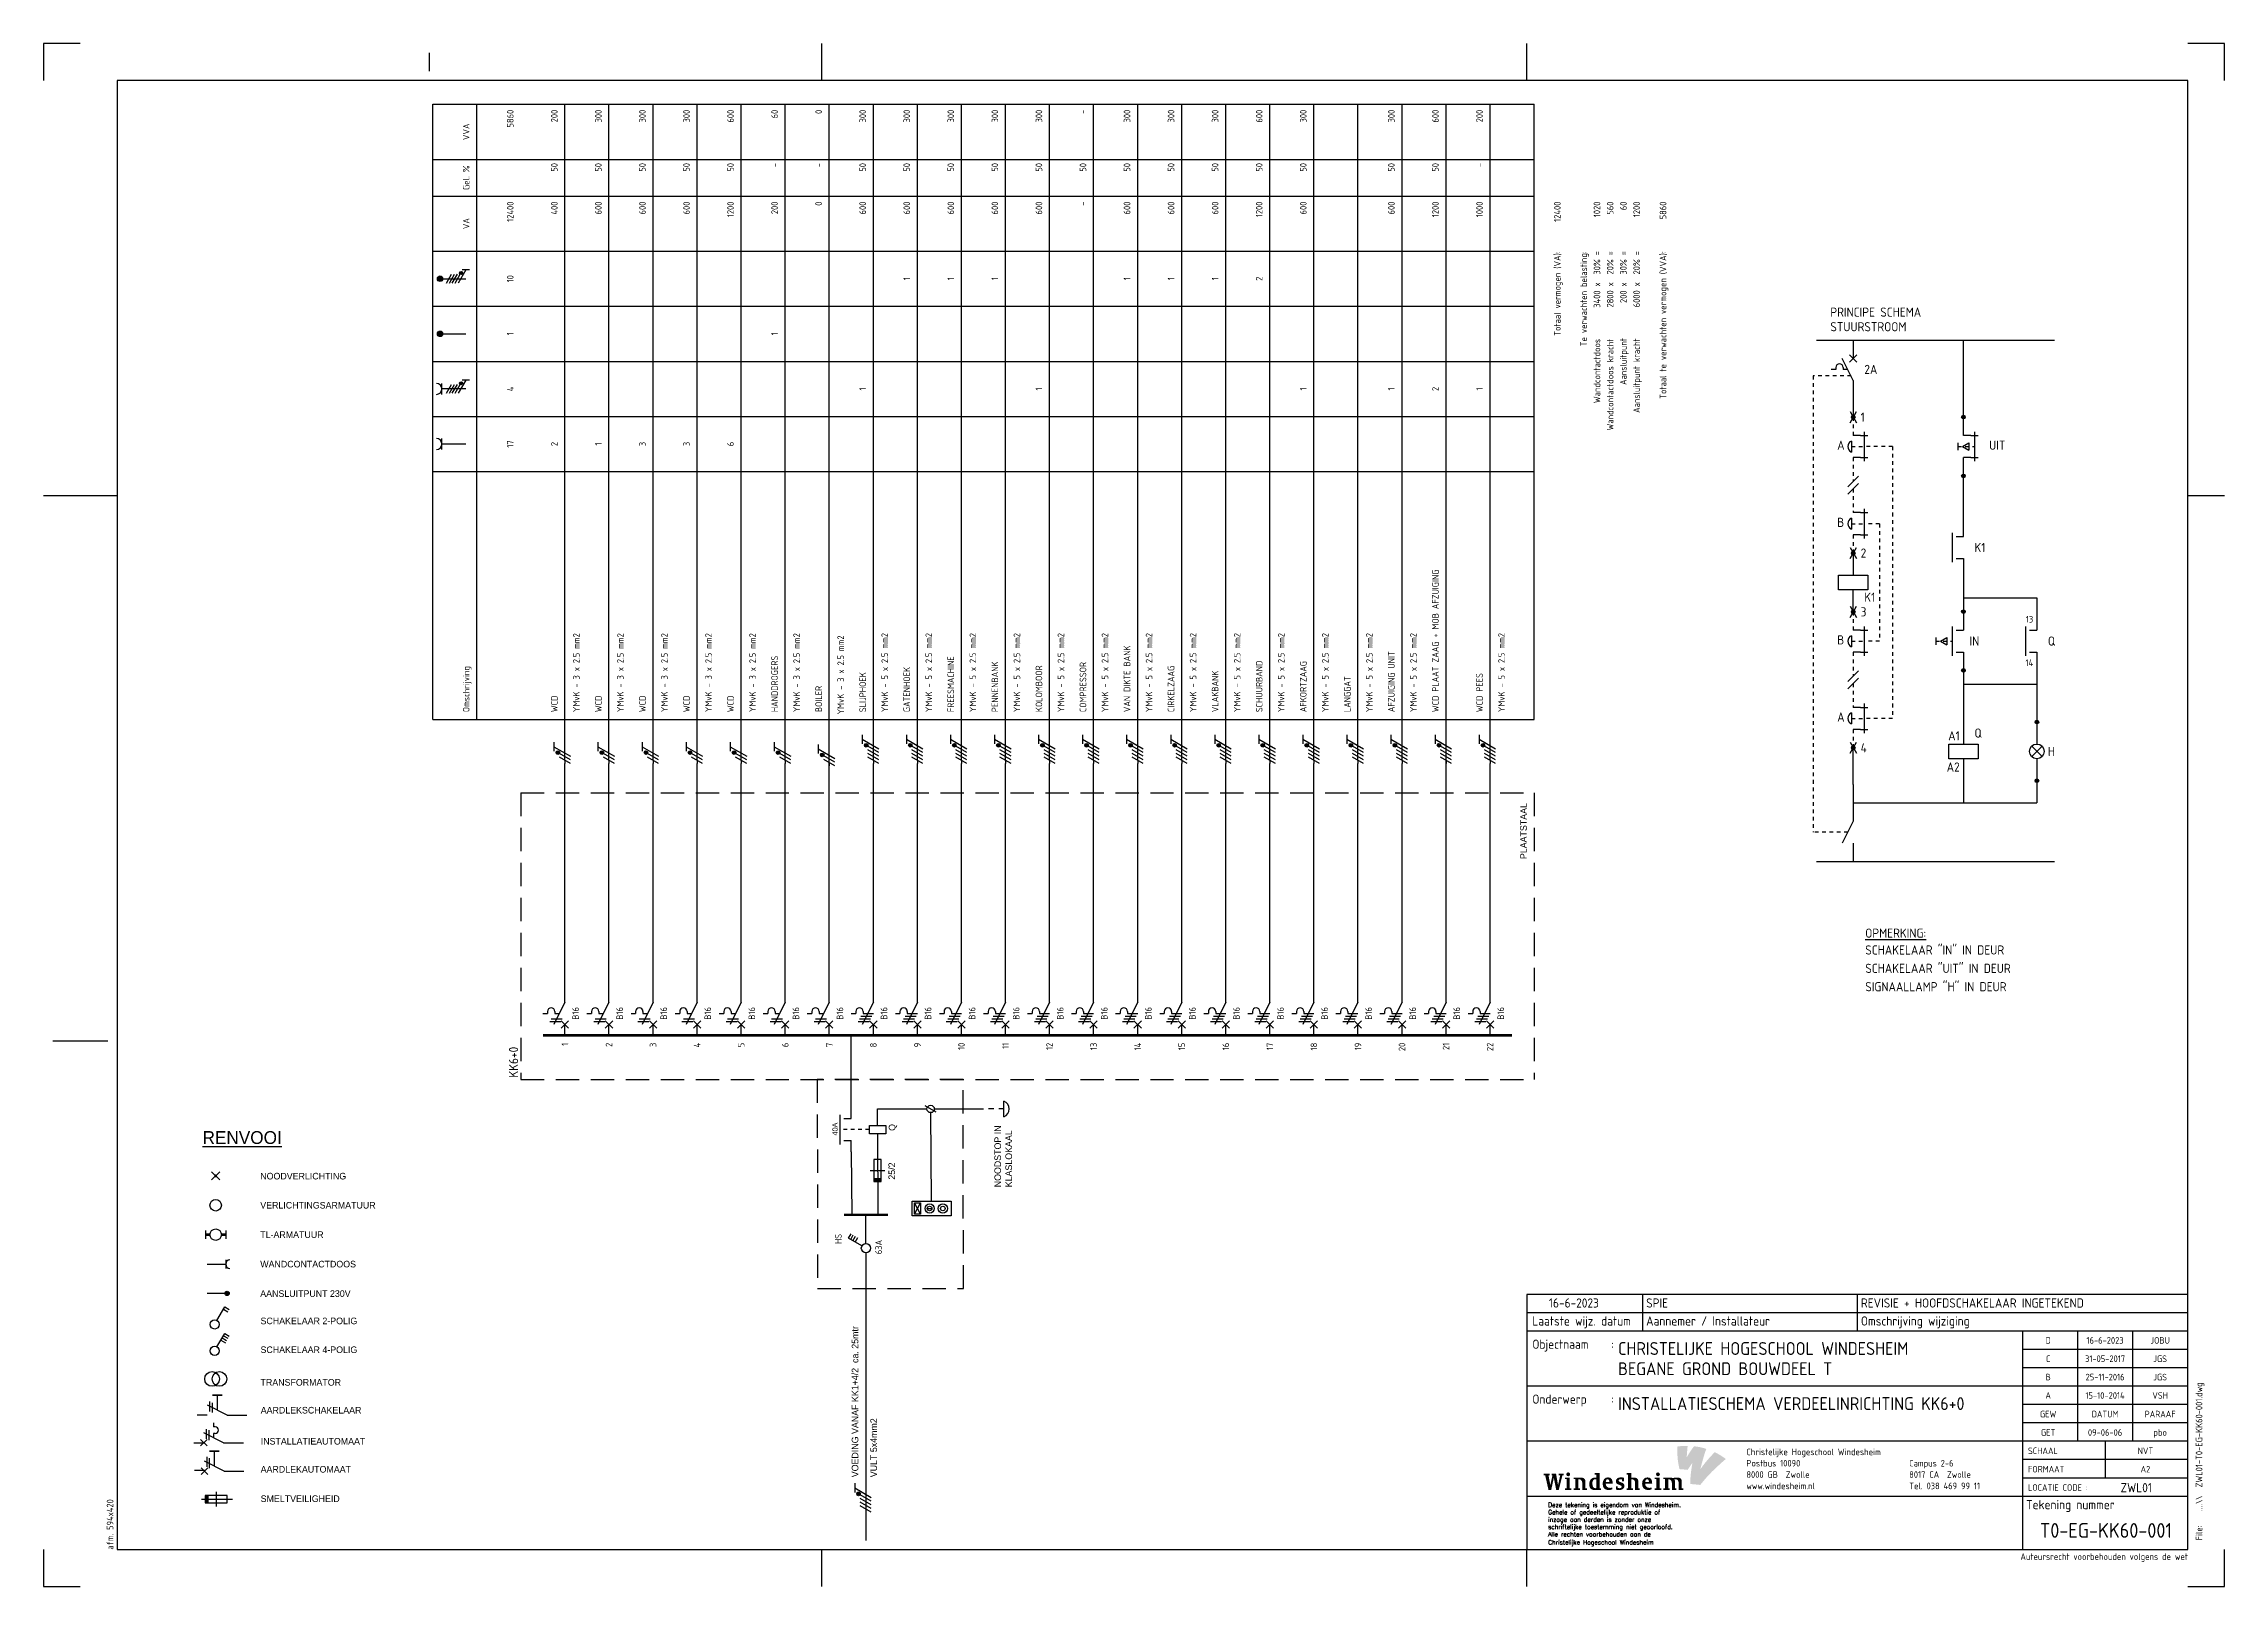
# Model space of a CAD drawing. Header units: millimetres. Extents: x 0 to 594, y 0 to 420.
import ezdxf
from ezdxf.enums import TextEntityAlignment as Align

# ---------------------------------------------------------------- set-up
doc = ezdxf.new("R2010")
doc.units = ezdxf.units.MM
doc.linetypes.add('HIDDEN', pattern=[9.525, 6.35, -3.175])
doc.linetypes.add('STABI11', pattern=[2, 1, -1])
doc.layers.get('0').update_dxf_attribs({"linetype": 'CONTINUOUS'})
for name, color, linetype in [('00att018', 1, 'CONTINUOUS'), ('00att025', 2, 'CONTINUOUS'), ('00att035', 3, 'CONTINUOUS'), ('00att050', 4, 'CONTINUOUS'), ('00kad018', 1, 'CONTINUOUS'), ('00kad025', 2, 'CONTINUOUS'), ('00kad070', 5, 'CONTINUOUS'), ('BL$2----_KADER', 7, 'CONTINUOUS'), ('BL$4----_LOGO', 7, 'CONTINUOUS'), ('BL$4----_STEMPEL', 7, 'CONTINUOUS'), ('EL$1----', 3, 'CONTINUOUS'), ('EL$1----__KK6+0', 3, 'CONTINUOUS'), ('LAAG_1', 160, 'CONTINUOUS')]:
    doc.layers.add(name, color=color, linetype=linetype)
doc.styles.add('BURO-018', font='BUROFONT', dxfattribs={"height": 1.8})
doc.styles.add('BURO-025', font='Iso.shx', dxfattribs={"height": 2.5})
doc.styles.add('BURO-035', font='BUROFONT.shx', dxfattribs={"height": 3.5})
doc.styles.add('EDU', font='ROMANS.SHX', dxfattribs={"height": 2.5})
doc.styles.add('ISO', font='isocp.shx')
doc.styles.add('STABICAD-018', font='ISOCP.SHX', dxfattribs={"height": 1.8})

msp = doc.modelspace()

# ---------------------------------------------------------------- texts
at = {"layer": 'EL$1----', "color": 1, "style": 'BURO-025'}
for s, p in [('PRINCIPE SCHEMA', (486.67, 345.65)), ('STUURSTROOM', (486.67, 341.68)), ('%%UOPMERKING:', (496.18, 176.59)), ('SCHAKELAAR "IN" IN DEUR', (496.18, 172)), ('SCHAKELAAR "UIT" IN DEUR', (496.18, 167)), ('SIGNAALLAMP "H" IN DEUR', (496.18, 162))]:
    msp.add_text(s, height=2.5, dxfattribs=at).set_placement(p)
at = {"layer": 'EL$1----', "color": 1, "style": 'BURO-018'}
for s, p in [('PLAATSTAAL', (404, 198)), ('Q', (232, 124)), ('NOODSTOP IN', (260.78, 108.65)), ('KLASLOKAAL', (263.78, 108.65))]:
    msp.add_text(s, height=1.8, rotation=90, dxfattribs=at).set_placement(p)
at = {"layer": 'EL$1----', "color": 1, "ltscale": 0.2, "style": 'BURO-018'}
msp.add_text('40A', height=1.44, rotation=90, dxfattribs=at).set_placement((216.29, 122.73))
at = {"layer": 'EL$1----', "color": 1, "linetype": 'Continuous', "ltscale": 0.2, "style": 'BURO-018'}
msp.add_text('VOEDING VANAF KK1+4/2  ca. 25mtr', height=1.8, rotation=90, dxfattribs=at).set_placement((221.92, 29.71))
msp.add_text('VULT 5x4mm2', height=1.8, rotation=90, dxfattribs=at).set_placement((225.19, 29.71), align=Align.TOP_LEFT)
at = {"layer": 'EL$1----__KK6+0', "color": 1, "style": 'STABICAD-018'}
for s, p in [('VVA', (116, 396)), ('Gel. %', (116, 383.5)), ('VA', (116, 371)), ('10', (128, 356)), ('2', (332, 356)), ('1', (236, 356)), ('1', (248, 356)), ('1', (260, 356)), ('1', (296, 356)), ('1', (308, 356)), ('1', (320, 356)), ('1', (128, 341)), ('1', (200, 341)), ('4', (128, 326)), ('1', (224, 326)), ('1', (272, 326)), ('1', (344, 326)), ('1', (368, 326)), ('2', (380, 326)), ('1', (392, 326)), ('17', (128, 311)), ('2', (140, 311)), ('1', (152, 311)), ('3', (164, 311)), ('3', (176, 311)), ('6', (188, 311))]:
    msp.add_text(s, height=1.8, rotation=90, dxfattribs=at).set_placement(p, align=Align.CENTER)
for s, p in [('5860', (128, 402)), ('200', (140, 402)), ('300', (152, 402)), ('300', (164, 402)), ('300', (176, 402)), ('600', (188, 402)), ('60', (200, 402)), ('0', (212, 402)), ('300', (224, 402)), ('300', (236, 402)), ('300', (248, 402)), ('300', (260, 402)), ('300', (272, 402)), ('-', (284, 402)), ('300', (296, 402)), ('300', (308, 402)), ('300', (320, 402)), ('600', (332, 402)), ('300', (344, 402)), ('300', (368, 402)), ('600', (380, 402)), ('200', (392, 402)), ('50', (140, 387.5)), ('50', (152, 387.5)), ('50', (164, 387.5)), ('50', (176, 387.5)), ('50', (188, 387.5)), ('-', (200, 387.5)), ('-', (212, 387.5)), ('50', (224, 387.5)), ('50', (236, 387.5)), ('50', (248, 387.5)), ('50', (260, 387.5)), ('50', (272, 387.5)), ('50', (284, 387.5)), ('50', (296, 387.5)), ('50', (308, 387.5)), ('50', (320, 387.5)), ('50', (332, 387.5)), ('50', (344, 387.5)), ('50', (368, 387.5)), ('50', (380, 387.5)), ('-', (392, 387.5)), ('12400', (128, 377)), ('400', (140, 377)), ('600', (152, 377)), ('600', (164, 377)), ('600', (176, 377)), ('1200', (188, 377)), ('200', (200, 377)), ('0', (212, 377)), ('600', (224, 377)), ('600', (236, 377)), ('600', (248, 377)), ('600', (260, 377)), ('600', (272, 377)), ('-', (284, 377)), ('600', (296, 377)), ('600', (308, 377)), ('600', (320, 377)), ('1200', (332, 377)), ('600', (344, 377)), ('600', (368, 377)), ('1200', (380, 377)), ('1000', (392, 377)), ('12400', (413.2, 377)), ('1020', (424, 377)), ('560', (427.6, 377)), ('60', (431.2, 377)), ('1200', (434.8, 377)), ('5860', (442, 377)), ('Totaal vermogen (VA):', (413.2, 363.5)), ('Te verwachten belasting:', (420.4, 363.5)), ('Wandcontactdoos        3400 x  30% =', (424, 363.5)), ('Wandcontactdoos kracht        2800 x  20% =', (427.6, 363.5)), ('Aansluitpunt         200 x  30% =', (431.2, 363.5)), ('Aansluitpunt kracht        6000 x  20% =', (434.8, 363.5)), ('Totaal te verwachten vermogen (VVA):', (442, 363.5))]:
    msp.add_text(s, height=1.8, rotation=90, dxfattribs=at).set_placement(p, align=Align.RIGHT)
for s, p in [('WCD PLAAT ZAAG + MOB AFZUIGING', (380, 238)), ('YMvK - 3 x 2.5 mm2', (146, 238)), ('YMvK - 3 x 2.5 mm2', (158, 238)), ('YMvK - 3 x 2.5 mm2', (170, 238)), ('YMvK - 3 x 2.5 mm2', (182, 238)), ('YMvK - 3 x 2.5 mm2', (194, 238)), ('YMvK - 3 x 2.5 mm2', (206, 238)), ('YMvK - 3 x 2.5 mm2', (218.01, 237.38)), ('YMvK - 5 x 2.5 mm2', (230, 238)), ('YMvK - 5 x 2.5 mm2', (242, 238)), ('YMvK - 5 x 2.5 mm2', (254, 238)), ('YMvK - 5 x 2.5 mm2', (266, 238)), ('YMvK - 5 x 2.5 mm2', (278, 238)), ('YMvK - 5 x 2.5 mm2', (290, 238)), ('VAN DIKTE BANK', (296, 238)), ('YMvK - 5 x 2.5 mm2', (302, 238)), ('YMvK - 5 x 2.5 mm2', (314, 238)), ('YMvK - 5 x 2.5 mm2', (326, 238)), ('YMvK - 5 x 2.5 mm2', (338, 238)), ('YMvK - 5 x 2.5 mm2', (350, 238)), ('YMvK - 5 x 2.5 mm2', (362, 238)), ('YMvK - 5 x 2.5 mm2', (374, 238)), ('YMvK - 5 x 2.5 mm2', (398, 238)), ('Omschrijving', (116, 238)), ('HANDDROGERS', (200, 238)), ('GATENHOEK', (236, 238)), ('FREESMACHINE', (248, 238)), ('PENNENBANK', (260, 238)), ('KOLOMBOOR', (272, 238)), ('COMPRESSOR', (284, 238)), ('CIRKELZAAG', (308, 238)), ('SCHUURBAND', (332, 238)), ('AFKORTZAAG', (344, 238)), ('AFZUIGING UNIT', (368, 238)), ('BOILER', (212, 238)), ('SLIJPHOEK', (224, 238)), ('VLAKBANK', (320, 238)), ('LANGGAT', (356, 238)), ('WCD PEES', (392, 238)), ('WCD', (140, 238)), ('WCD', (152, 238)), ('WCD', (164, 238)), ('WCD', (176, 238)), ('WCD', (188, 238))]:
    msp.add_text(s, height=1.8, rotation=90, dxfattribs=at).set_placement(p)
at = {"layer": 'EL$1----__KK6+0', "color": 2, "style": 'STABICAD-018'}
msp.add_text('KK6+0', height=2.5, rotation=90, dxfattribs=at).set_placement((130, 146.9), align=Align.BOTTOM_RIGHT)
at = {"layer": 'EL$1----__KK6+0', "color": 1, "style": 'STABICAD-018'}
for s, p in [('1', (142, 148)), ('2', (154, 148)), ('3', (166, 148)), ('4', (178, 148)), ('5', (190, 148)), ('6', (202, 148)), ('7', (214, 148)), ('8', (226, 148)), ('9', (238, 148)), ('10', (250, 148)), ('11', (262, 148)), ('12', (274, 148)), ('13', (286, 148)), ('14', (298, 148)), ('15', (310, 148)), ('16', (322, 148)), ('17', (334, 148)), ('18', (346, 148)), ('19', (358, 148)), ('20', (370, 148)), ('21', (382, 148)), ('22', (394, 148))]:
    msp.add_text(s, height=1.8, rotation=90, dxfattribs=at).set_placement(p, align=Align.MIDDLE_RIGHT)

# ---------------------------------------------------------------- blocks, each defined once
blk = doc.blocks.new('RENV_DION')
at = {"layer": 'EL$1----', "linetype": 'Continuous'}
for p, q in [((485.12, 256.64), (487.32, 254.44)), ((487.32, 256.64), (485.12, 254.44)), ((483.5, 238.37), (483.5, 240.7)), ((488.94, 240.7), (488.94, 238.37)), ((488.94, 232.7), (488.94, 230.37)), ((483.89, 231.54), (488.94, 231.54)), ((489.33, 223.54), (483.89, 223.54)), ((486.57, 208.98), (488.69, 212.65)), ((487.64, 210.83), (488.85, 210.13)), ((487.99, 211.43), (489.2, 210.73)), ((488.34, 212.04), (489.55, 211.34)), ((488.69, 212.65), (489.9, 211.95)), ((489.35, 190.42), (483.95, 193.12)), ((484.62, 191.43), (484.62, 194.13)), ((485.3, 193.8), (485.3, 191.1)), ((486.65, 195.82), (486.65, 191.77)), ((488.36, 182.91), (482.96, 185.61)), ((483.63, 186.63), (483.63, 183.93)), ((484.31, 186.29), (484.31, 183.59)), ((485.66, 188.31), (485.66, 187.19)), ((486.11, 187.19), (485.66, 187.19)), ((486.11, 185.39), (485.66, 185.39)), ((485.66, 185.39), (485.66, 184.26)), ((480.26, 182.91), (482.96, 182.91)), ((482.06, 183.81), (483.86, 182.01)), ((483.86, 183.81), (482.06, 182.01)), ((485.84, 180.58), (485.84, 176.53)), ((488.36, 182.91), (493.76, 182.91)), ((484.04, 176.08), (482.24, 174.28)), ((482.24, 176.08), (484.04, 174.28)), ((488.54, 175.18), (483.14, 177.88)), ((482.39, 167.57), (490.81, 167.57)), ((489.31, 168.57), (483.31, 168.57)), ((483.31, 168.57), (483.31, 166.57)), ((483.31, 166.57), (489.31, 166.57)), ((486.31, 169.57), (486.31, 165.57)), ((489.31, 166.57), (489.31, 168.57))]:
    blk.add_line(p, q, dxfattribs=at)
at = {"layer": 'EL$1----', "color": 3, "linetype": 'Continuous'}
for p, q in [((486.57, 216.18), (488.69, 219.85)), ((488.69, 219.85), (489.9, 219.15)), ((488.34, 219.25), (489.55, 218.55))]:
    blk.add_line(p, q, dxfattribs=at)
at = {"layer": 'EL$1----'}
for p, q in [((483.86, 190.42), (481.16, 190.42)), ((489.35, 190.42), (494.66, 190.42)), ((483.9, 176.31), (483.9, 179.01)), ((484.49, 175.97), (484.49, 178.67)), ((483.14, 175.29), (480.44, 175.29)), ((488.54, 175.18), (493.85, 175.18))]:
    blk.add_line(p, q, dxfattribs=at)
at = {"layer": 'EL$1----', "linetype": 'Continuous'}
for points, const_width in [([(486.41, 255.54, 1), (486.02, 255.54, 1)], 0.389), ([(489.33, 223.83, 1), (489.33, 223.24, 1)], 0.583)]:
    blk.add_lwpolyline(points, format="xyb", close=True, dxfattribs=dict(at, const_width=const_width))
for points, const_width in [([(484.66, 239.54), (483.5, 239.54)], 0.778), ([(487.77, 239.54), (488.94, 239.54)], 0.778), ([(485.3, 195.82), (488, 195.82)], 0.45), ([(484.49, 180.58), (487.19, 180.58)], 0.45)]:
    blk.add_lwpolyline(points, dxfattribs=dict(at, const_width=const_width))
for centre, radius in [((486.22, 247.54), 1.56), ((486.22, 239.54), 1.56), ((489.33, 223.54), 0.583), ((485.95, 207.9), 1.25), ((485.24, 200.27), 2), ((487.24, 200.27), 2)]:
    blk.add_circle(centre, radius, dxfattribs=at)
at = {"layer": 'EL$1----', "color": 3, "linetype": 'Continuous'}
blk.add_circle((485.95, 215.1), 1.25, dxfattribs=at)
at = {"layer": 'EL$1----', "linetype": 'Continuous'}
for centre, radius, start, end in [((490.11, 231.54), 1.17, 90, 270), ((486.11, 186.29), 0.9, 270, 90)]:
    blk.add_arc(centre, radius, start, end, dxfattribs=at)
blk.add_solid([(483.31, 168.57), (484.31, 168.57), (483.31, 166.57), (484.31, 166.57)], dxfattribs=at)
at = {"layer": 'EL$1----', "color": 3, "style": 'BURO-035'}
blk.add_text('%%URENVOOI', height=3.5, dxfattribs=at).set_placement((482.63, 264.23))
at = {"layer": 'EL$1----', "color": 1, "style": 'BURO-018'}
for s, p in [('NOODVERLICHTING', (498.36, 255.47)), ('VERLICHTINGSARMATUUR', (498.36, 247.55)), ('TL-ARMATUUR', (498.36, 239.54)), ('WANDCONTACTDOOS', (498.36, 231.52)), ('AANSLUITPUNT 230V', (498.36, 223.5)), ('SCHAKELAAR 2-POLIG', (498.43, 216.06)), ('SCHAKELAAR 4-POLIG', (498.43, 208.21)), ('TRANSFORMATOR', (498.43, 199.33)), ('AARDLEKSCHAKELAAR', (498.49, 191.75)), ('INSTALLATIEAUTOMAAT', (498.49, 183.3)), ('AARDLEKAUTOMAAT', (498.47, 175.66)), ('SMELTVEILIGHEID', (498.47, 167.66))]:
    blk.add_text(s, height=1.8, dxfattribs=at).set_placement(p, align=Align.MIDDLE_LEFT)
blk = doc.blocks.new('a2-windesheim-hor')
at = {"layer": '00kad018', "color": 1}
for p, q in [((0, 420), (0, 410)), ((10, 420), (0, 420)), ((105, 417.5), (105, 412.5)), ((212, 410), (212, 420)), ((404, 410), (404, 420)), ((594, 420), (584, 420)), ((594, 410), (594, 420)), ((0, 297), (20, 297)), ((584, 297), (594, 297)), ((2.5, 148.5), (17.5, 148.5)), ((0, 10), (0, 0)), ((212, 0), (212, 10)), ((404, 0), (404, 10)), ((594, 0), (594, 10)), ((0, 0), (10, 0)), ((584, 0), (594, 0))]:
    blk.add_line(p, q, dxfattribs=at)
at = {"layer": '00kad070', "color": 5}
for p, q in [((584, 410), (20, 410)), ((20, 410), (20, 10)), ((584, 10), (584, 410)), ((20, 10), (584, 10))]:
    blk.add_line(p, q, dxfattribs=at)
at = {"layer": '00att018', "color": 1, "style": 'ISO'}
blk.add_text('afm. 594x420', height=1.8, rotation=90, dxfattribs=at).set_placement((19, 10))
blk.add_text('Auteursrecht voorbehouden volgens de wet', height=1.8, dxfattribs=at).set_placement((584.08, 7.2), align=Align.RIGHT)
blk = doc.blocks.new('AI9-BLK4')
at = {"layer": 'LAAG_1'}
h = blk.add_hatch(color=40, dxfattribs=at)
edge = h.paths.add_edge_path()
edge.add_spline(control_points=[(7.1, 7.2), (4.8, 4.7), (2.6, 2.6), (-0.7, -2.1), (0, 0.5), (1.3, 5.9), (2.6, 9), (0.7, 9.7), (-2.2, 10.3), (-4.1, 10.4), (-5.5, 8.8), (-7.5, 5.5), (-8.1, 4.4), (-8, 6.9), (-7.7, 9.3), (-7.6, 10.6), (-9.6, 10.7), (-11, 10.6), (-13.2, 10.3), (-13.3, 6), (-13.1, 2), (-12, -2), (-10.8, -2.1), (-7.6, -2.4), (-7.6, -2.4), (-7.1, -1.7), (-6.1, 0), (-5, 1.4), (-5.4, -0.9), (-5.9, -4.1), (-6.1, -7.2), (-6.1, -8.1), (-6.2, -9.1), (-6.2, -10.1), (-4.7, -10.2), (-1, -10.6), (-0.7, -10.6), (-0.7, -10.6), (-0.7, -10.6), (-0.7, -10.6), (-0.7, -10.6), (-0.7, -10.6), (-0.7, -10.6), (0.7, -8.8), (2.3, -7), (3.6, -5.5), (4.7, -4.4), (5.7, -3.3), (6.7, -2.4), (9.3, 0.1), (11.5, 2.1), (13.2, 3.5), (11, 5.1), (9.5, 6.1), (7.1, 7.2)], knot_values=[0, 0, 0, 0, 1, 1, 1, 2, 2, 2, 3, 3, 3, 4, 4, 4, 5, 5, 5, 6, 6, 6, 7, 7, 7, 8, 8, 8, 9, 9, 9, 10, 10, 10, 11, 11, 11, 12, 12, 12, 13, 13, 13, 14, 14, 14, 15, 15, 15, 16, 16, 16, 17, 17, 17, 18, 18, 18, 18], degree=3, periodic=0)
h = blk.add_hatch(color=154, dxfattribs=at)
edge = h.paths.add_edge_path()
edge.add_spline(control_points=[(-0.7, -10.6), (-0.7, -10.6), (-0.7, -10.6), (-0.7, -10.6), (-0.7, -10.6), (-0.7, -10.6), (-0.7, -10.6)], knot_values=[0, 0, 0, 0, 1, 1, 1, 2, 2, 2, 2], degree=3, periodic=0)
h = blk.add_hatch(color=154, dxfattribs=at)
edge = h.paths.add_edge_path()
edge.add_spline(control_points=[(-0.7, -10.6), (-0.7, -10.6), (-0.7, -10.6), (-0.7, -10.6), (-0.7, -10.6), (-0.7, -10.6), (-0.7, -10.6)], knot_values=[0, 0, 0, 0, 1, 1, 1, 2, 2, 2, 2], degree=3, periodic=0)
blk = doc.blocks.new('AI9-BLK3')
at = {"layer": 'LAAG_1'}
h = blk.add_hatch(color=154, dxfattribs=at)
edge = h.paths.add_edge_path()
edge.add_spline(control_points=[(-27.8, 3.2), (-27.8, 3.2), (-29.8, -4.7), (-29.8, -4.7), (-29.8, -4.7), (-31.2, -4.7), (-31.2, -4.7), (-31.2, -4.7), (-32.5, 1.8), (-32.5, 1.8), (-32.5, 1.8), (-33.9, -4.7), (-33.9, -4.7), (-33.9, -4.7), (-35.4, -4.7), (-35.4, -4.7), (-35.4, -4.7), (-37.2, 3.2), (-37.2, 3.2), (-37.2, 3.2), (-38, 3.2), (-38, 3.2), (-38, 3.2), (-38, 4.2), (-38, 4.2), (-38, 4.2), (-34.8, 4.2), (-34.8, 4.2), (-34.8, 4.2), (-34.8, 3.2), (-34.8, 3.2), (-34.8, 3.2), (-35.4, 3.2), (-35.4, 3.2), (-35.4, 3.2), (-34.4, -2.1), (-34.4, -2.1), (-34.4, -2.1), (-33.2, 3.3), (-33.2, 3.3), (-33.2, 3.3), (-33.7, 3.3), (-33.7, 3.3), (-33.7, 3.3), (-33.7, 4.2), (-33.7, 4.2), (-33.7, 4.2), (-31.3, 4.2), (-31.3, 4.2), (-31.3, 4.2), (-30.2, -2.1), (-30.2, -2.1), (-30.2, -2.1), (-29, 3.2), (-29, 3.2), (-29, 3.2), (-29.8, 3.2), (-29.8, 3.2), (-29.8, 3.2), (-29.8, 4.2), (-29.8, 4.2), (-29.8, 4.2), (-27.2, 4.2), (-27.2, 4.2), (-27.2, 4.2), (-27.2, 3.2), (-27.2, 3.2), (-27.2, 3.2), (-27.8, 3.2), (-27.8, 3.2)], knot_values=[0, 0, 0, 0, 1, 1, 1, 2, 2, 2, 3, 3, 3, 4, 4, 4, 5, 5, 5, 6, 6, 6, 7, 7, 7, 8, 8, 8, 9, 9, 9, 10, 10, 10, 11, 11, 11, 12, 12, 12, 13, 13, 13, 14, 14, 14, 15, 15, 15, 16, 16, 16, 17, 17, 17, 18, 18, 18, 19, 19, 19, 20, 20, 20, 21, 21, 21, 22, 22, 22, 23, 23, 23, 23], degree=3, periodic=0)
h = blk.add_hatch(color=154, dxfattribs=at)
edge = h.paths.add_edge_path()
edge.add_spline(control_points=[(-26.4, -4.7), (-26.4, -4.7), (-26.4, -3.9), (-26.4, -3.9), (-26.4, -3.9), (-25.5, -3.9), (-25.5, -3.9), (-25.5, -3.9), (-25.5, 1.2), (-25.5, 1.2), (-25.5, 1.2), (-26.4, 1.2), (-26.4, 1.2), (-26.4, 1.2), (-26.4, 2), (-26.4, 2), (-26.4, 2), (-23.8, 2), (-23.8, 2), (-23.8, 2), (-23.8, -3.9), (-23.8, -3.9), (-23.8, -3.9), (-22.9, -3.9), (-22.9, -3.9), (-22.9, -3.9), (-22.9, -4.7), (-22.9, -4.7), (-22.9, -4.7), (-26.4, -4.7), (-26.4, -4.7)], knot_values=[0, 0, 0, 0, 1, 1, 1, 2, 2, 2, 3, 3, 3, 4, 4, 4, 5, 5, 5, 6, 6, 6, 7, 7, 7, 8, 8, 8, 9, 9, 9, 10, 10, 10, 10], degree=3, periodic=0)
edge = h.paths.add_edge_path()
edge.add_spline(control_points=[(-24.7, 2.7), (-25.2, 2.7), (-25.7, 3.2), (-25.7, 3.7), (-25.7, 4.3), (-25.2, 4.8), (-24.7, 4.8), (-24.1, 4.8), (-23.6, 4.3), (-23.6, 3.7), (-23.6, 3.2), (-24.1, 2.7), (-24.7, 2.7)], knot_values=[0, 0, 0, 0, 1, 1, 1, 2, 2, 2, 3, 3, 3, 4, 4, 4, 4], degree=3, periodic=0)
h = blk.add_hatch(color=154, dxfattribs=at)
edge = h.paths.add_edge_path()
edge.add_spline(control_points=[(-17, -4.7), (-17, -4.7), (-17, -0.9), (-17, -0.9), (-17, -0.3), (-17.2, 0.2), (-17.5, 0.5), (-17.9, 0.9), (-18.3, 1.1), (-18.9, 1.1), (-19, 1.1), (-19, 1.1), (-19.1, 1.1), (-19.1, 1.1), (-19.1, -3.9), (-19.1, -3.9), (-19.1, -3.9), (-18.2, -3.9), (-18.2, -3.9), (-18.2, -3.9), (-18.2, -4.7), (-18.2, -4.7), (-18.2, -4.7), (-21.7, -4.7), (-21.7, -4.7), (-21.7, -4.7), (-21.7, -3.9), (-21.7, -3.9), (-21.7, -3.9), (-20.8, -3.9), (-20.8, -3.9), (-20.8, -3.9), (-20.8, 1.2), (-20.8, 1.2), (-20.8, 1.2), (-21.7, 1.2), (-21.7, 1.2), (-21.7, 1.2), (-21.7, 2), (-21.7, 2), (-21.7, 2), (-19.4, 2), (-19.4, 2), (-19.1, 2), (-18.9, 2), (-18.6, 2), (-17, 2), (-16.3, 1.9), (-15.9, 1.4), (-15.5, 1), (-15.3, 0.6), (-15.3, -0.2), (-15.3, -0.2), (-15.3, -3.9), (-15.3, -3.9), (-15.3, -3.9), (-14.5, -3.9), (-14.5, -3.9), (-14.5, -3.9), (-14.5, -4.7), (-14.5, -4.7), (-14.5, -4.7), (-17, -4.7), (-17, -4.7)], knot_values=[0, 0, 0, 0, 1, 1, 1, 2, 2, 2, 3, 3, 3, 4, 4, 4, 5, 5, 5, 6, 6, 6, 7, 7, 7, 8, 8, 8, 9, 9, 9, 10, 10, 10, 11, 11, 11, 12, 12, 12, 13, 13, 13, 14, 14, 14, 15, 15, 15, 16, 16, 16, 17, 17, 17, 18, 18, 18, 19, 19, 19, 20, 20, 20, 21, 21, 21, 21], degree=3, periodic=0)
h = blk.add_hatch(color=154, dxfattribs=at)
edge = h.paths.add_edge_path(flags=16)
edge.add_spline(control_points=[(-6.8, -4.7), (-6.8, -4.7), (-6.8, -3.9), (-6.8, -3.9), (-6.8, -3.9), (-7.6, -3.9), (-7.6, -3.9), (-7.6, -3.9), (-7.6, 4.5), (-7.6, 4.5), (-7.6, 4.5), (-10.2, 4.5), (-10.2, 4.5), (-10.2, 4.5), (-10.2, 3.6), (-10.2, 3.6), (-10.2, 3.6), (-9.3, 3.6), (-9.3, 3.6), (-9.3, 3.6), (-9.3, 2), (-9.3, 2), (-9.6, 2), (-9.8, 2), (-10.2, 2), (-11.9, 2), (-13.2, 0.7), (-13.2, -1.5), (-13.2, -3.8), (-12.3, -4.8), (-10.3, -4.8), (-9.9, -4.8), (-9.3, -4.7), (-9.1, -4.7), (-9.1, -4.7), (-6.8, -4.7), (-6.8, -4.7)], knot_values=[0, 0, 0, 0, 1, 1, 1, 2, 2, 2, 3, 3, 3, 4, 4, 4, 5, 5, 5, 6, 6, 6, 7, 7, 7, 8, 8, 8, 9, 9, 9, 10, 10, 10, 11, 11, 11, 12, 12, 12, 12], degree=3, periodic=0)
edge = h.paths.add_edge_path()
edge.add_spline(control_points=[(-9.3, -3.7), (-9.5, -3.8), (-9.6, -3.8), (-9.8, -3.8), (-10.8, -3.8), (-11.5, -3.1), (-11.5, -1.2), (-11.5, 0.4), (-10.9, 1.1), (-10, 1.1), (-9.7, 1.1), (-9.5, 1), (-9.3, 1), (-9.3, 1), (-9.3, -3.7), (-9.3, -3.7)], knot_values=[0, 0, 0, 0, 1, 1, 1, 2, 2, 2, 3, 3, 3, 4, 4, 4, 5, 5, 5, 5], degree=3, periodic=0)
h = blk.add_hatch(color=154, dxfattribs=at)
edge = h.paths.add_edge_path(flags=16)
edge.add_spline(control_points=[(-0.4, -1.4), (-0.4, 1), (-1.2, 2.1), (-3, 2.1), (-4.8, 2.1), (-5.9, 0.7), (-5.9, -1.4), (-5.9, -3.6), (-4.8, -4.8), (-2.7, -4.8), (-1.9, -4.8), (-1.2, -4.6), (-0.7, -4.4), (-0.7, -4.4), (-0.7, -3.5), (-0.7, -3.5), (-1.2, -3.6), (-1.6, -3.6), (-2, -3.6), (-3.4, -3.6), (-4.2, -2.5), (-4.2, -1.4), (-4.2, -1.4), (-0.4, -1.4), (-0.4, -1.4)], knot_values=[0, 0, 0, 0, 1, 1, 1, 2, 2, 2, 3, 3, 3, 4, 4, 4, 5, 5, 5, 6, 6, 6, 7, 7, 7, 8, 8, 8, 8], degree=3, periodic=0)
edge = h.paths.add_edge_path()
edge.add_spline(control_points=[(-2.2, -0.5), (-2.2, -0.5), (-4.2, -0.5), (-4.2, -0.5), (-4.2, 0.5), (-3.8, 1.1), (-3.2, 1.1), (-2.6, 1.1), (-2.2, 0.6), (-2.2, -0.5)], knot_values=[0, 0, 0, 0, 1, 1, 1, 2, 2, 2, 3, 3, 3, 3], degree=3, periodic=0)
h = blk.add_hatch(color=154, dxfattribs=at)
edge = h.paths.add_edge_path()
edge.add_spline(control_points=[(3.2, -4.8), (2.4, -4.8), (1.5, -4.6), (1.3, -4.5), (1.3, -4.5), (1.3, -2.7), (1.3, -2.7), (1.3, -2.7), (2.3, -2.7), (2.3, -2.7), (2.3, -2.7), (2.3, -3.6), (2.3, -3.6), (2.6, -3.7), (2.9, -3.8), (3.3, -3.8), (4.1, -3.8), (4.5, -3.5), (4.5, -3), (4.5, -2.5), (4.1, -2.3), (3.5, -2.1), (3.5, -2.1), (2.7, -1.8), (2.7, -1.8), (1.8, -1.5), (1.3, -1), (1.3, 0.1), (1.3, 1.2), (2.3, 2.1), (3.9, 2.1), (4.6, 2.1), (5.3, 2), (5.7, 1.9), (5.7, 1.9), (5.7, 0), (5.7, 0), (5.7, 0), (4.7, 0), (4.7, 0), (4.7, 0), (4.7, 1), (4.7, 1), (4.4, 1.1), (4.2, 1.1), (3.9, 1.1), (3.2, 1.1), (2.8, 0.8), (2.8, 0.4), (2.8, 0), (3, -0.2), (3.6, -0.4), (3.6, -0.4), (4.4, -0.7), (4.4, -0.7), (5.4, -1), (6, -1.6), (6, -2.6), (6, -4), (4.8, -4.8), (3.2, -4.8)], knot_values=[0, 0, 0, 0, 1, 1, 1, 2, 2, 2, 3, 3, 3, 4, 4, 4, 5, 5, 5, 6, 6, 6, 7, 7, 7, 8, 8, 8, 9, 9, 9, 10, 10, 10, 11, 11, 11, 12, 12, 12, 13, 13, 13, 14, 14, 14, 15, 15, 15, 16, 16, 16, 17, 17, 17, 18, 18, 18, 19, 19, 19, 20, 20, 20, 20], degree=3, periodic=0)
h = blk.add_hatch(color=154, dxfattribs=at)
edge = h.paths.add_edge_path()
edge.add_spline(control_points=[(11.8, -4.7), (11.8, -4.7), (11.8, -1), (11.8, -1), (11.8, -0.3), (11.7, 0.2), (11.3, 0.5), (10.9, 0.9), (10.5, 1.1), (10, 1.1), (9.9, 1.1), (9.8, 1.1), (9.7, 1.1), (9.7, 1.1), (9.7, -3.9), (9.7, -3.9), (9.7, -3.9), (10.6, -3.9), (10.6, -3.9), (10.6, -3.9), (10.6, -4.7), (10.6, -4.7), (10.6, -4.7), (7.1, -4.7), (7.1, -4.7), (7.1, -4.7), (7.1, -3.9), (7.1, -3.9), (7.1, -3.9), (8, -3.9), (8, -3.9), (8, -3.9), (8, 3.6), (8, 3.6), (8, 3.6), (7.2, 3.6), (7.2, 3.6), (7.2, 3.6), (7.2, 4.5), (7.2, 4.5), (7.2, 4.5), (9.7, 4.5), (9.7, 4.5), (9.7, 4.5), (9.7, 2), (9.7, 2), (9.9, 2), (10.2, 2), (10.5, 2), (11.9, 2), (12.5, 1.8), (13, 1.4), (13.4, 1), (13.5, 0.5), (13.5, -0.2), (13.5, -0.2), (13.5, -3.9), (13.5, -3.9), (13.5, -3.9), (14.3, -3.9), (14.3, -3.9), (14.3, -3.9), (14.3, -4.7), (14.3, -4.7), (14.3, -4.7), (11.8, -4.7), (11.8, -4.7)], knot_values=[0, 0, 0, 0, 1, 1, 1, 2, 2, 2, 3, 3, 3, 4, 4, 4, 5, 5, 5, 6, 6, 6, 7, 7, 7, 8, 8, 8, 9, 9, 9, 10, 10, 10, 11, 11, 11, 12, 12, 12, 13, 13, 13, 14, 14, 14, 15, 15, 15, 16, 16, 16, 17, 17, 17, 18, 18, 18, 19, 19, 19, 20, 20, 20, 21, 21, 21, 22, 22, 22, 22], degree=3, periodic=0)
h = blk.add_hatch(color=154, dxfattribs=at)
edge = h.paths.add_edge_path(flags=16)
edge.add_spline(control_points=[(21.1, -1.4), (21.1, 1), (20.4, 2.1), (18.5, 2.1), (16.7, 2.1), (15.6, 0.7), (15.6, -1.4), (15.6, -3.6), (16.8, -4.8), (18.9, -4.8), (19.6, -4.8), (20.3, -4.6), (20.8, -4.4), (20.8, -4.4), (20.8, -3.5), (20.8, -3.5), (20.4, -3.6), (19.9, -3.6), (19.5, -3.6), (18.1, -3.6), (17.3, -2.5), (17.3, -1.4), (17.3, -1.4), (21.1, -1.4), (21.1, -1.4)], knot_values=[0, 0, 0, 0, 1, 1, 1, 2, 2, 2, 3, 3, 3, 4, 4, 4, 5, 5, 5, 6, 6, 6, 7, 7, 7, 8, 8, 8, 8], degree=3, periodic=0)
edge = h.paths.add_edge_path()
edge.add_spline(control_points=[(19.3, -0.5), (19.3, -0.5), (17.3, -0.5), (17.3, -0.5), (17.3, 0.5), (17.8, 1.1), (18.4, 1.1), (18.9, 1.1), (19.3, 0.6), (19.3, -0.5)], knot_values=[0, 0, 0, 0, 1, 1, 1, 2, 2, 2, 3, 3, 3, 3], degree=3, periodic=0)
h = blk.add_hatch(color=154, dxfattribs=at)
edge = h.paths.add_edge_path()
edge.add_spline(control_points=[(22.5, -4.7), (22.5, -4.7), (22.5, -3.9), (22.5, -3.9), (22.5, -3.9), (23.4, -3.9), (23.4, -3.9), (23.4, -3.9), (23.4, 1.2), (23.4, 1.2), (23.4, 1.2), (22.5, 1.2), (22.5, 1.2), (22.5, 1.2), (22.5, 2), (22.5, 2), (22.5, 2), (25.1, 2), (25.1, 2), (25.1, 2), (25.1, -3.9), (25.1, -3.9), (25.1, -3.9), (26, -3.9), (26, -3.9), (26, -3.9), (26, -4.7), (26, -4.7), (26, -4.7), (22.5, -4.7), (22.5, -4.7)], knot_values=[0, 0, 0, 0, 1, 1, 1, 2, 2, 2, 3, 3, 3, 4, 4, 4, 5, 5, 5, 6, 6, 6, 7, 7, 7, 8, 8, 8, 9, 9, 9, 10, 10, 10, 10], degree=3, periodic=0)
edge = h.paths.add_edge_path()
edge.add_spline(control_points=[(24.2, 2.7), (23.6, 2.7), (23.2, 3.2), (23.2, 3.7), (23.2, 4.3), (23.6, 4.8), (24.2, 4.8), (24.8, 4.8), (25.3, 4.3), (25.3, 3.7), (25.3, 3.2), (24.8, 2.7), (24.2, 2.7)], knot_values=[0, 0, 0, 0, 1, 1, 1, 2, 2, 2, 3, 3, 3, 4, 4, 4, 4], degree=3, periodic=0)
h = blk.add_hatch(color=154, dxfattribs=at)
edge = h.paths.add_edge_path()
edge.add_spline(control_points=[(35.5, -4.7), (35.5, -4.7), (35.5, -0.9), (35.5, -0.9), (35.5, -0.3), (35.3, 0.2), (35, 0.5), (34.7, 0.9), (34.2, 1.1), (33.5, 1.1), (33.4, 1.1), (33.3, 1), (33.2, 1), (33.4, 0.8), (33.5, 0.3), (33.5, -0.1), (33.5, -0.1), (33.5, -3.9), (33.5, -3.9), (33.5, -3.9), (34.3, -3.9), (34.3, -3.9), (34.3, -3.9), (34.3, -4.7), (34.3, -4.7), (34.3, -4.7), (31.8, -4.7), (31.8, -4.7), (31.8, -4.7), (31.8, -0.9), (31.8, -0.9), (31.8, -0.2), (31.6, 0.2), (31.3, 0.5), (30.9, 0.9), (30.5, 1.1), (30, 1.1), (30, 1.1), (29.9, 1.1), (29.8, 1.1), (29.8, 1.1), (29.8, -3.9), (29.8, -3.9), (29.8, -3.9), (30.6, -3.9), (30.6, -3.9), (30.6, -3.9), (30.6, -4.7), (30.6, -4.7), (30.6, -4.7), (27.2, -4.7), (27.2, -4.7), (27.2, -4.7), (27.2, -3.9), (27.2, -3.9), (27.2, -3.9), (28.1, -3.9), (28.1, -3.9), (28.1, -3.9), (28.1, 1.2), (28.1, 1.2), (28.1, 1.2), (27.2, 1.2), (27.2, 1.2), (27.2, 1.2), (27.2, 2), (27.2, 2), (27.2, 2), (29.6, 2), (29.6, 2), (29.9, 2), (30.2, 2), (30.4, 2), (31.4, 2), (31.9, 1.9), (32.5, 1.7), (33, 1.9), (33.7, 2), (34.5, 2), (35.6, 2), (36.3, 1.8), (36.7, 1.4), (37.1, 1), (37.2, 0.5), (37.2, -0.1), (37.2, -0.1), (37.2, -3.9), (37.2, -3.9), (37.2, -3.9), (38, -3.9), (38, -3.9), (38, -3.9), (38, -4.7), (38, -4.7), (38, -4.7), (35.5, -4.7), (35.5, -4.7)], knot_values=[0, 0, 0, 0, 1, 1, 1, 2, 2, 2, 3, 3, 3, 4, 4, 4, 5, 5, 5, 6, 6, 6, 7, 7, 7, 8, 8, 8, 9, 9, 9, 10, 10, 10, 11, 11, 11, 12, 12, 12, 13, 13, 13, 14, 14, 14, 15, 15, 15, 16, 16, 16, 17, 17, 17, 18, 18, 18, 19, 19, 19, 20, 20, 20, 21, 21, 21, 22, 22, 22, 23, 23, 23, 24, 24, 24, 25, 25, 25, 26, 26, 26, 27, 27, 27, 28, 28, 28, 29, 29, 29, 30, 30, 30, 31, 31, 31, 32, 32, 32, 32], degree=3, periodic=0)
blk = doc.blocks.new('AI9-BLK2')
at = {"layer": 'LAAG_1', "color": 7}
for name, p in [('AI9-BLK4', (36.4, 1.4)), ('AI9-BLK3', (-11.6, -7.2))]:
    blk.add_blockref(name, p, dxfattribs=at)
blk = doc.blocks.new('CHW_ONDERHOEK')
at = {"layer": '00kad025', "color": 2}
for p, q in [((-190, 79.5), (-190, 69.5)), ((-10, 79.5), (-190, 79.5)), ((-158.5, 79.5), (-158.5, 69.5)), ((-100, 79.5), (-100, 69.5)), ((-10, 74.5), (-190, 74.5)), ((-40, 69.5), (-40, 39.5)), ((-25, 69.5), (-25, 39.5)), ((-10, 64.5), (-55, 64.5)), ((-10, 59.5), (-55, 59.5)), ((-10, 54.5), (-55, 54.5)), ((-10, 49.5), (-55, 49.5)), ((-32.5, 39.5), (-32.5, 34.5)), ((-32.5, 34.5), (-32.5, 29.5))]:
    blk.add_line(p, q, dxfattribs=at)
at = {"layer": '00kad070', "color": 5}
for p, q in [((-10, 69.5), (-190, 69.5)), ((-190, 69.5), (-190, 10)), ((-55, 69.5), (-55, 10)), ((-55, 54.5), (-190, 54.5)), ((-10, 44.5), (-55, 44.5)), ((-10, 39.5), (-190, 39.5)), ((-10, 34.5), (-55, 34.5)), ((-55, 24.5), (-190, 24.5)), ((-10, 29.5), (-55, 29.5)), ((-10, 24.5), (-55, 24.5))]:
    blk.add_line(p, q, dxfattribs=at)
at = {"layer": 'LAAG_1', "color": 7, "xscale": 0.5, "yscale": 0.5, "zscale": 0.5}
blk.add_blockref('AI9-BLK2', (-160.6, 32.22), dxfattribs=at)
at = {"layer": '00att018', "color": 1, "style": 'ISO'}
for s, p in [('GEW', (-48, 46)), ('DATUM', (-32.5, 46)), ('PARAAF', (-17.5, 46)), ('GET', (-48, 41))]:
    blk.add_text(s, height=1.8, dxfattribs=at).set_placement(p, align=Align.CENTER)
for s, p in [('SCHAAL', (-53.5, 36)), ('FORMAAT', (-53.5, 31))]:
    blk.add_text(s, height=1.8, dxfattribs=at).set_placement(p)
at = {"layer": '00att018', "color": 1, "style": 'ISO', "width": 0.9}
blk.add_text('....\\\\', height=1.8, rotation=90, dxfattribs=at).set_placement((-6, 20.5))
at = {"layer": '00att018', "color": 1, "linetype": 'Continuous', "style": 'EDU'}
for s, p in [('Gehele of gedeeltelijke reproduktie of', (-184.2, 19.6)), ('inzage aan derden is zonder onze', (-184.2, 17.6)), ('Deze tekening is eigendom van Windesheim.', (-184.2, 21.6)), ('Alle rechten voorbehouden aan de', (-184.2, 13.6)), ('schriftelijke toestemming niet geoorloofd.', (-184.2, 15.6)), ('Christelijke Hogeschool Windesheim', (-184.2, 11.38))]:
    blk.add_text(s, height=1.2, dxfattribs=at).set_placement(p)
at = {"layer": '00att018', "color": 1, "style": 'ISO'}
blk.add_text('File:', height=1.8, rotation=90, dxfattribs=at).set_placement((-6, 12.5))
for tag, p in [('WZ_CODED', (-48, 66.07)), ('WZ_DATUMD', (-32.5, 66.07)), ('WZ_WZGOEDD', (-17.5, 66.07)), ('WZ_CODEC', (-48, 61.07)), ('WZ_DATUMC', (-32.5, 61.07)), ('WZ_WZGOEDC', (-17.5, 61.07)), ('WZ_CODEB', (-48, 56.07)), ('WZ_DATUMB', (-32.5, 56.07)), ('WZ_WZGOEDB', (-17.5, 56.07)), ('WZ_CODEA', (-48, 51.07)), ('WZ_DATUMA', (-32.5, 51.07)), ('WZ_WZGOEDA', (-17.5, 51.07)), ('TKDATCREAT', (-32.5, 41)), ('TKINIT', (-17.5, 41)), ('TKSCHAAL', (-21.5, 36)), ('TKFORMAAT', (-21.5, 31))]:
    blk.add_attdef(tag, text='', height=1.8, dxfattribs=at).set_placement(p, align=Align.CENTER)
blk.add_attdef('DWGNAME', (-6, 26.93), '', height=1.8, rotation=90, dxfattribs=at)
at = {"layer": '00att025', "color": 2, "style": 'ISO'}
for s, p in [('Objectnaam', (-188.5, 64.67)), ('Onderwerp', (-188.5, 49.72)), ('Tekening nummer', (-54, 21))]:
    blk.add_text(s, height=2.5, dxfattribs=at).set_placement(p)
at = {"layer": '00att025', "style": 'ISO'}
for p in [(-167.02, 64.67), (-167.02, 49.78)]:
    blk.add_text(':', height=2.5, dxfattribs=at).set_placement(p)
at = {"layer": '00att025', "color": 1, "style": 'ISO'}
blk.add_text('LOCATIE CODE :', height=1.8, dxfattribs=at).set_placement((-53.5, 26))
at = {"layer": '00att025', "color": 2, "style": 'ISO'}
for tag, p in [('WZ_DATUM', (-184, 75.9)), ('WZ_AANNEMER_INSTALATEUR', (-157.5, 75.9)), ('WZ_OMSCHR', (-99, 75.9))]:
    blk.add_attdef(tag, p, '', height=2.5, dxfattribs=at)
at = {"layer": '00att025', "color": 3, "style": 'ISO'}
blk.add_attdef('TKVRIJ2', text='', height=2.5, dxfattribs=at).set_placement((-24, 25.62), align=Align.CENTER)
at = {"layer": '00att035', "color": 3, "style": 'ISO'}
for s, p in [('Laatste wijz. datum', (-188.5, 71)), ('Aannemer / Installateur', (-157.5, 71)), ('Omschrijving wijziging', (-99, 71))]:
    blk.add_text(s, height=2.5, dxfattribs=at).set_placement(p)
for tag, p in [('PROMSCHR', (-165.14, 63)), ('TK1OMSCHR', (-165.14, 57.5)), ('TK2OMSCHR', (-165.14, 48)), ('TKVRIJ1', (-165.14, 42.5))]:
    blk.add_attdef(tag, p, '', height=3.5, dxfattribs=at)
at = {"layer": '00att050', "color": 4, "style": 'ISO'}
blk.add_attdef('TKFASE', text='', height=5, dxfattribs=at).set_placement((-14.5, 82), align=Align.RIGHT)
blk.add_attdef('TKTEKNR', text='', height=3.5, dxfattribs=at).set_placement((-32.25, 13.23), align=Align.CENTER)
at = {"layer": 'BL$4----_LOGO', "color": 1, "style": 'ISO'}
for s, p in [('Christelijke Hogeschool Windesheim', (-130.19, 35.71)), ('Postbus 10090', (-130.19, 32.63)), ('8000 GB  Zwolle', (-130.19, 29.54)), ('Campus 2-6', (-85.85, 32.63)), ('8017 CA  Zwolle', (-85.85, 29.54)), ('www.windesheim.nl', (-130.19, 26.45)), ('Tel. 038 469 99 11', (-85.85, 26.45))]:
    blk.add_text(s, height=1.8, dxfattribs=at).set_placement(p)
blk = doc.blocks.new('A$C6BEE4A7F')
at = {"color": 0, "linetype": 'STABI11'}
blk.add_line((7.91, 2.62), (0, 2.62), dxfattribs=at)
at = {"color": 0, "linetype": 'Continuous'}
for p, q in [((7.91, 3.75), (12.41, 3.75)), ((7.91, 1.5), (7.91, 3.75)), ((7.91, 3), (7.91, 3)), ((12.41, 1.5), (7.91, 1.5)), ((10.16, 3.75), (10.16, 5.25)), ((10.16, 1.5), (10.16, 0)), ((12.41, 3.75), (12.41, 1.5))]:
    blk.add_line(p, q, dxfattribs=at)
blk = doc.blocks.new('M18')
at = {"color": 0, "linetype": 'Continuous'}
for p, q in [((0, 9), (0, 12)), ((-3, 2), (-3, 10)), ((-2, 9), (0, 9)), ((-2, 3), (0, 3)), ((0, 0), (0, 3))]:
    blk.add_line(p, q, dxfattribs=at)
at = {"color": 1, "style": 'BURO-018'}
blk.add_attdef('E_VRIJ1', (-6, 3), '', height=1.8, rotation=90, dxfattribs=at)
at = {"color": 1, "linetype": 'Continuous', "style": 'BURO-018'}
blk.add_attdef('E_IMS', text='', height=1.8, rotation=90, dxfattribs=at).set_placement((3, 3), align=Align.TOP_LEFT)
blk = doc.blocks.new('0721011F')
at = {"color": 0, "linetype": 'Continuous'}
blk.add_line((-2, -3), (2, -3), dxfattribs=at)
blk = doc.blocks.new('072102A')
at = {"color": 0, "linetype": 'Continuous'}
for p, q in [((1, 0), (-1, 0)), ((-1, 0), (-1, -6)), ((1, -6), (1, 0)), ((-1, -6), (1, -6))]:
    blk.add_line(p, q, dxfattribs=at)
blk.add_solid([(1, -5), (1, -6), (-1, -5), (-1, -6)], dxfattribs=at)
at = {"color": 0, "linetype": 'Continuous', "style": 'BURO-018', "flags": 1}
for tag, p in [('E_ID', (0, 0)), ('E_MATCODE', (0, -5))]:
    blk.add_attdef(tag, p, '', height=1.8, dxfattribs=at)
at = {"color": 0, "linetype": 'Continuous', "style": 'BURO-018'}
blk.add_attdef('E_KODE', text='', height=1.8, dxfattribs=at).set_placement((-3, -3), align=Align.MIDDLE_RIGHT)
blk = doc.blocks.new('HL3')
at = {"color": 0, "linetype": 'Continuous'}
for p, q in [((-3, 6.98), (-3, 4.48)), ((-3, 5.73), (1.5, 3.13)), ((1.5, 2.13), (-1.5, 3.87)), ((1.5, 1.13), (-1.5, 2.87)), ((1.5, 0.13), (-1.5, 1.87)), ((1.5, -0.87), (-1.5, 0.87))]:
    blk.add_line(p, q, dxfattribs=at)
at = {"color": 0, "linetype": 'Continuous', "const_width": 0.5}
blk.add_lwpolyline([(-1.68, 4.12, 1), (-2.18, 4.12, 1)], format="xyb", close=True, dxfattribs=at)
at = {"color": 0, "linetype": 'Continuous'}
blk.add_circle((-1.93, 4.12), 0.5, dxfattribs=at)
blk = doc.blocks.new('070201')
at = {"color": 0, "linetype": 'Continuous'}
blk.add_line((0, -6), (-3, 0), dxfattribs=at)
at = {"color": 0, "linetype": 'Continuous', "style": 'BURO-018'}
blk.add_attdef('E_ASK1', text='', height=1.8, dxfattribs=at).set_placement((-1, 1), align=Align.RIGHT)
at = {"color": 0, "linetype": 'Continuous', "style": 'BURO-018', "flags": 1}
for tag, p in [('E_ID', (0, 0)), ('E_MATCODE', (0, -5))]:
    blk.add_attdef(tag, p, '', height=1.8, dxfattribs=at)
at = {"color": 0, "linetype": 'Continuous', "style": 'BURO-018'}
blk.add_attdef('E_KODE', text='', height=1.8, dxfattribs=at).set_placement((3, -3), align=Align.MIDDLE_LEFT)
blk.add_attdef('E_ASK2', text='', height=1.8, dxfattribs=at).set_placement((-1, -7), align=Align.TOP_RIGHT)
blk = doc.blocks.new('0702A1')
at = {"color": 0, "linetype": 'Continuous'}
for p, q in [((-3, -7), (-3, 1)), ((-2, 0), (0, 0)), ((-2, -6), (0, -6))]:
    blk.add_line(p, q, dxfattribs=at)
at = {"color": 0, "linetype": 'Continuous', "style": 'BURO-018'}
blk.add_attdef('E_ASK1', text='', height=1.8, dxfattribs=at).set_placement((-1, 1), align=Align.RIGHT)
at = {"color": 0, "linetype": 'Continuous', "style": 'BURO-018', "flags": 1}
for tag, p in [('E_ID', (0, 0)), ('E_MATCODE', (0, -5))]:
    blk.add_attdef(tag, p, '', height=1.8, dxfattribs=at)
at = {"color": 0, "linetype": 'Continuous', "style": 'BURO-018'}
blk.add_attdef('E_KODE', text='', height=1.8, dxfattribs=at).set_placement((3, -3), align=Align.MIDDLE_LEFT)
blk.add_attdef('E_ASK2', text='', height=1.8, dxfattribs=at).set_placement((-1, -7), align=Align.TOP_RIGHT)
blk = doc.blocks.new('081001')
at = {"color": 0, "linetype": 'Continuous'}
for p, q in [((-1.41, 1.41), (1.41, -1.41)), ((1.41, 1.41), (-1.41, -1.41))]:
    blk.add_line(p, q, dxfattribs=at)
blk.add_circle((0, 0), 2, dxfattribs=at)
at = {"color": 0, "linetype": 'Continuous', "style": 'BURO-018'}
blk.add_attdef('E_ASK1', text='', height=1.8, dxfattribs=at).set_placement((-1, 4), align=Align.RIGHT)
at = {"color": 0, "linetype": 'Continuous', "style": 'BURO-018', "flags": 1}
for tag, p in [('E_ID', (0, 0)), ('E_MATCODE', (0, -3))]:
    blk.add_attdef(tag, p, '', height=1.8, dxfattribs=at)
at = {"color": 0, "linetype": 'Continuous', "style": 'BURO-018'}
blk.add_attdef('E_KODE', text='', height=1.8, dxfattribs=at).set_placement((3, 0), align=Align.MIDDLE_LEFT)
blk.add_attdef('E_ASK2', text='', height=1.8, dxfattribs=at).set_placement((-1, -4), align=Align.TOP_RIGHT)
blk = doc.blocks.new('021308')
at = {"color": 0, "linetype": 'Continuous'}
blk.add_line((-3.5, 1.5), (-3.5, -1.5), dxfattribs=at)
at = {"color": 0, "linetype": 'STABI11'}
blk.add_line((-3.5, 0), (0, 0), dxfattribs=at)
at = {"color": 0, "linetype": 'Continuous'}
blk.add_arc((-2.875, 0), 1.625, 112.61986, 247.38014, dxfattribs=at)
blk = doc.blocks.new('0302A1')
at = {"color": 0, "linetype": 'Continuous'}
blk.add_line((-0.87, -1.5), (0.87, 1.5), dxfattribs=at)
at = {"color": 0, "const_width": 0.5}
blk.add_lwpolyline([(-0.25, 0, 1), (0.25, 0, 1)], format="xyb", close=True, dxfattribs=at)
at = {"color": 0, "linetype": 'Continuous'}
blk.add_circle((0, 0), 0.5, dxfattribs=at)
at = {"color": 0, "linetype": 'Continuous', "style": 'BURO-018', "flags": 1}
for tag, p in [('E_ID', (0, 0)), ('E_MATCODE', (0, -5))]:
    blk.add_attdef(tag, p, '', height=1.8, dxfattribs=at)
at = {"color": 0, "linetype": 'Continuous', "style": 'BURO-018'}
blk.add_attdef('E_KODE', text='', height=1.8, dxfattribs=at).set_placement((2, 0), align=Align.MIDDLE_LEFT)
blk = doc.blocks.new('0715A1')
at = {"color": 0, "linetype": 'Continuous'}
for p, q in [((-4, -2), (-4, 2)), ((-4, 2), (4, 2)), ((4, 2), (4, -2)), ((4, -2), (-4, -2))]:
    blk.add_line(p, q, dxfattribs=at)
at = {"color": 0, "linetype": 'Continuous', "style": 'BURO-018'}
blk.add_attdef('E_ASK1', text='', height=1.8, dxfattribs=at).set_placement((-1, 3), align=Align.RIGHT)
at = {"color": 0, "linetype": 'Continuous', "style": 'BURO-018', "flags": 1}
for tag, p in [('E_ID', (0, 0)), ('E_MATCODE', (0, -3))]:
    blk.add_attdef(tag, p, '', height=1.8, dxfattribs=at)
at = {"color": 0, "linetype": 'Continuous', "style": 'BURO-018'}
blk.add_attdef('E_KODE', text='', height=1.8, dxfattribs=at).set_placement((3, 5), align=Align.MIDDLE_LEFT)
blk.add_attdef('E_ASK2', text='', height=1.8, dxfattribs=at).set_placement((-1, -3), align=Align.TOP_RIGHT)
blk = doc.blocks.new('030201')
at = {"color": 0, "const_width": 0.5}
blk.add_lwpolyline([(-0.25, 0, 1), (0.25, 0, 1)], format="xyb", close=True, dxfattribs=at)
at = {"color": 0, "linetype": 'Continuous'}
blk.add_circle((0, 0), 0.5, dxfattribs=at)
at = {"color": 0, "linetype": 'Continuous', "style": 'BURO-018', "flags": 1}
for tag, p in [('E_ID', (0, 0)), ('E_MATCODE', (0, -5))]:
    blk.add_attdef(tag, p, '', height=1.8, dxfattribs=at)
at = {"color": 0, "linetype": 'Continuous', "style": 'BURO-018'}
blk.add_attdef('E_KODE', text='', height=1.8, dxfattribs=at).set_placement((2, 0), align=Align.MIDDLE_LEFT)
blk = doc.blocks.new('0213A1')
at = {"color": 0, "linetype": 'Continuous'}
for p, q in [((-4.5, 1), (-4.5, -1)), ((-3.23, 0), (-1.5, 1)), ((-3.23, 0), (-1.5, -1)), ((-1.5, 1), (-1.5, -1))]:
    blk.add_line(p, q, dxfattribs=at)
at = {"color": 0, "linetype": 'STABI11'}
blk.add_line((-4.5, 0), (0, 0), dxfattribs=at)
blk = doc.blocks.new('0713A1')
at = {"color": 0, "linetype": 'Continuous'}
for p, q in [((0, -6), (-3, 0)), ((-1, -1), (1, 1)), ((-1, 1), (1, -1)), ((-4.75, -3), (-6, -3)), ((-4.75, -2.5), (-4.75, -3)), ((-2.75, -2.5), (-2.75, -3)), ((-1.5, -3), (-2.75, -3))]:
    blk.add_line(p, q, dxfattribs=at)
blk.add_arc((-3.75, -2.5), 1, 0, 180, dxfattribs=at)
at = {"color": 0, "linetype": 'Continuous', "style": 'BURO-018'}
blk.add_attdef('E_ASK1', text='', height=1.8, dxfattribs=at).set_placement((-1, 1), align=Align.RIGHT)
at = {"color": 0, "linetype": 'Continuous', "style": 'BURO-018', "flags": 1}
for tag, p in [('E_ID', (0, 0)), ('E_MATCODE', (0, -5))]:
    blk.add_attdef(tag, p, '', height=1.8, dxfattribs=at)
at = {"color": 0, "linetype": 'Continuous', "style": 'BURO-018'}
blk.add_attdef('E_KODE', text='', height=1.8, dxfattribs=at).set_placement((3, -3), align=Align.MIDDLE_LEFT)
blk.add_attdef('E_ASK2', text='', height=1.8, dxfattribs=at).set_placement((-1, -7), align=Align.TOP_RIGHT)
blk = doc.blocks.new('E00511')
at = {"color": 0, "linetype": 'Continuous'}
blk.add_line((-0.87, -1.5), (0.87, 1.5), dxfattribs=at)
at = {"color": 0}
blk.add_circle((0, 0), 1, dxfattribs=at)
blk = doc.blocks.new('P-N-PE_3')
at = {"color": 0, "linetype": 'Continuous'}
for p, q in [((0, 0.87), (0, 6.17)), ((-3, 5.85), (-3, 3.35)), ((-3, 4.6), (1.5, 2)), ((1.5, 1), (-1.5, 2.73)), ((1.5, 0), (-1.5, 1.73)), ((0, 0.87), (0, 0))]:
    blk.add_line(p, q, dxfattribs=at)
at = {"color": 0, "linetype": 'Continuous', "const_width": 0.5}
blk.add_lwpolyline([(-1.68, 2.98, 1), (-2.18, 2.98, 1)], format="xyb", close=True, dxfattribs=at)
at = {"color": 0, "linetype": 'Continuous'}
blk.add_circle((-1.93, 2.98), 0.5, dxfattribs=at)
blk = doc.blocks.new('B3')
at = {"color": 0, "linetype": 'Continuous'}
for p, q in [((0, 9), (0, 21)), ((-6, 6), (-4.75, 6)), ((-4.75, 6.5), (-4.75, 6)), ((0, 9), (-3, 3)), ((-2.75, 6.5), (-2.75, 6)), ((-2.75, 6), (-1.5, 6)), ((-4.125, 3.75), (-1.125, 3.75)), ((-3.75, 4.5), (-0.75, 4.5)), ((-1, 4), (1, 2)), ((-1, 2), (1, 4)), ((0, 0), (0, 3))]:
    blk.add_line(p, q, dxfattribs=at)
blk.add_arc((-3.75, 6.5), 1, 0, 180, dxfattribs=at)
at = {"color": 1, "style": 'BURO-018'}
blk.add_attdef('FREEFIELD1', (-3, 12), '', height=1.8, rotation=90, dxfattribs=at)
at = {"color": 1, "linetype": 'Continuous', "style": 'BURO-018'}
blk.add_attdef('AUTOMATICFUSE', text='', height=1.8, rotation=90, dxfattribs=at).set_placement((2, 6), align=Align.TOP_CENTER)
blk = doc.blocks.new('m1')
at = {"color": 0, "linetype": 'Continuous'}
blk.add_line((0, 21), (0, 33), dxfattribs=at)
blk = doc.blocks.new('b1s')
at = {"color": 0, "linetype": 'Continuous'}
blk.add_line((0, 33), (0, 54), dxfattribs=at)
blk = doc.blocks.new('m1s')
at = {"color": 0, "linetype": 'Continuous'}
blk.add_line((0, 54), (0, 66), dxfattribs=at)
blk = doc.blocks.new('P-N-PE_5')
at = {"color": 0, "linetype": 'Continuous'}
for p, q in [((-3, 7.85), (-3, 5.35)), ((-3, 6.6), (1.5, 4)), ((0, 0.87), (0, 8.28)), ((1.5, 3), (-1.5, 4.73)), ((1.5, 2), (-1.5, 3.73)), ((1.5, 1), (-1.5, 2.73)), ((1.5, 0), (-1.5, 1.73)), ((0, 0.87), (0, 0))]:
    blk.add_line(p, q, dxfattribs=at)
at = {"color": 0, "linetype": 'Continuous', "const_width": 0.5}
blk.add_lwpolyline([(-1.68, 4.98, 1), (-2.18, 4.98, 1)], format="xyb", close=True, dxfattribs=at)
at = {"color": 0, "linetype": 'Continuous'}
blk.add_circle((-1.93, 4.98), 0.5, dxfattribs=at)
blk = doc.blocks.new('B5')
at = {"color": 0, "linetype": 'Continuous'}
for p, q in [((0, 9), (0, 21)), ((-6, 6), (-4.75, 6)), ((-4.75, 6.5), (-4.75, 6)), ((0, 9), (-3, 3)), ((-2.75, 6.5), (-2.75, 6)), ((-2.75, 6), (0, 6)), ((-4.125, 3.75), (-1.125, 3.75)), ((-3.75, 4.5), (-0.75, 4.5)), ((-3.375, 5.25), (-0.375, 5.25)), ((-1, 2), (1, 4)), ((-1, 4), (1, 2)), ((0, 0), (0, 3))]:
    blk.add_line(p, q, dxfattribs=at)
blk.add_arc((-3.75, 6.5), 1, 0, 180, dxfattribs=at)
at = {"color": 1, "style": 'BURO-018'}
blk.add_attdef('FREEFIELD1', (-3, 12), '', height=1.8, rotation=90, dxfattribs=at)
at = {"color": 1, "linetype": 'Continuous', "style": 'BURO-018'}
blk.add_attdef('AUTOMATICFUSE', text='', height=1.8, rotation=90, dxfattribs=at).set_placement((2, 6), align=Align.TOP_CENTER)
blk = doc.blocks.new('COLUMN_POWERTYPE_6')
at = {"color": 0, "linetype": 'Continuous'}
for p, q in [((-3.5, -1.5), (-3.5, 1.5)), ((3, 0), (-3.5, 0))]:
    blk.add_line(p, q, dxfattribs=at)
blk.add_arc((-5, 0), 1.5, 270, 90, dxfattribs=at)
blk = doc.blocks.new('COLUMN_POWERTYPE_7')
at = {"color": 0, "linetype": 'Continuous'}
for p, q in [((-3.5, -1.5), (-3.5, 1.5)), ((3, 0), (-3.5, 0)), ((-2.29, -1.2), (-0.91, 1.2)), ((-1.49, -1.2), (-0.11, 1.2)), ((-0.69, -1.2), (0.69, 1.2)), ((0.11, -1.2), (1.49, 1.2)), ((2.99, 2.4), (0.91, -1.2)), ((3.99, 2.4), (1.99, 2.4))]:
    blk.add_line(p, q, dxfattribs=at)
at = {"color": 0, "linetype": 'Continuous', "const_width": 0.4}
blk.add_lwpolyline([(1.69, 1.35, 1), (1.69, 1.75, 1)], format="xyb", close=True, dxfattribs=at)
at = {"color": 0, "linetype": 'Continuous'}
blk.add_circle((1.69, 1.55), 0.4, dxfattribs=at)
blk.add_arc((-5, 0), 1.5, 270, 90, dxfattribs=at)
blk = doc.blocks.new('COLUMN_POWERTYPE_8')
at = {"color": 0, "linetype": 'Continuous'}
blk.add_line((-4, 0), (3, 0), dxfattribs=at)
at = {"color": 0, "linetype": 'Continuous', "const_width": 0.75}
blk.add_lwpolyline([(-4, -0.375, 1), (-4, 0.375, 1)], format="xyb", close=True, dxfattribs=at)
at = {"color": 0, "linetype": 'Continuous'}
blk.add_circle((-4, 0), 0.75, dxfattribs=at)
blk = doc.blocks.new('COLUMN_POWERTYPE_9')
at = {"color": 0, "linetype": 'Continuous'}
for p, q in [((-4, 0), (3, 0)), ((-2.29, -1.2), (-0.91, 1.2)), ((-1.49, -1.2), (-0.11, 1.2)), ((-0.69, -1.2), (0.69, 1.2)), ((0.11, -1.2), (1.49, 1.2)), ((2.99, 2.4), (0.91, -1.2)), ((3.99, 2.4), (1.99, 2.4))]:
    blk.add_line(p, q, dxfattribs=at)
for points, const_width in [([(-4, -0.38, 1), (-4, 0.38, 1)], 0.75), ([(1.69, 1.35, 1), (1.69, 1.75, 1)], 0.4)]:
    blk.add_lwpolyline(points, format="xyb", close=True, dxfattribs=dict(at, const_width=const_width))
for centre, radius in [((-4, 0), 0.75), ((1.69, 1.55), 0.4)]:
    blk.add_circle(centre, radius, dxfattribs=at)
blk = doc.blocks.new('CE_1114A3A')
at = {"color": 0, "linetype": 'Continuous'}
for p, q in [((0.62, 1.08), (2.74, 4.75)), ((1.69, 2.93), (2.9, 2.23)), ((2.04, 3.54), (3.25, 2.84)), ((2.39, 4.14), (3.6, 3.44)), ((2.74, 4.75), (3.95, 4.05))]:
    blk.add_line(p, q, dxfattribs=at)
blk.add_circle((0, 0), 1.25, dxfattribs=at)
at = {"color": 0, "linetype": 'Continuous', "style": 'STABICAD-018', "flags": 1}
for tag in ['ARTICLECODE', 'CODING']:
    blk.add_attdef(tag, text='', height=1.8, dxfattribs=at).set_placement((0, 0), align=Align.MIDDLE)
at = {"color": 0, "linetype": 'Continuous', "style": 'STABICAD-018'}
blk.add_attdef('CIRCUITSWITCH', text='', height=1.8, dxfattribs=at).set_placement((3, 0.08), align=Align.MIDDLE_LEFT)

# ---------------------------------------------------------------- linework, layer by layer
at = {"layer": 'EL$1----'}
for p, q in [((482.92, 339.31), (547.76, 339.31)), ((492.92, 339.31), (492.92, 334.31)), ((522.92, 313.31), (522.92, 339.31)), ((492.92, 328.31), (492.92, 318.31)), ((494.92, 313.31), (496.92, 313.31)), ((524.92, 313.31), (526.92, 313.31)), ((494.92, 307.31), (496.92, 307.31)), ((522.92, 285.83), (522.92, 307.31)), ((524.92, 307.31), (526.92, 307.31)), ((491.46, 299.35), (494.38, 302.27)), ((491.46, 297.35), (494.38, 300.27)), ((494.92, 292.31), (496.92, 292.31)), ((494.92, 286.31), (496.92, 286.31)), ((492.92, 281.31), (492.92, 275.31)), ((522.92, 279.83), (522.92, 260.36)), ((492.92, 265.31), (492.92, 271.31)), ((522.92, 269.1), (542.92, 269.1)), ((542.92, 269.1), (542.92, 260.36)), ((494.92, 260.31), (496.92, 260.31)), ((494.92, 254.31), (496.92, 254.31)), ((522.92, 254.36), (522.92, 229.31)), ((542.92, 254.36), (542.92, 229.31)), ((491.46, 246.35), (494.38, 249.27)), ((491.46, 244.35), (494.38, 247.27)), ((522.92, 245.62), (542.92, 245.62)), ((494.92, 239.31), (496.92, 239.31)), ((494.92, 233.31), (496.92, 233.31)), ((492.92, 218.31), (492.92, 228.31)), ((522.92, 225.31), (522.92, 213.31)), ((542.92, 225.31), (542.92, 213.31)), ((492.92, 218.31), (492.92, 208.31)), ((492.92, 213.31), (542.92, 213.31)), ((492.92, 202.31), (492.92, 197.31)), ((482.92, 197.31), (547.76, 197.31)), ((227.16, 126.97), (227.16, 129.97)), ((242.61, 129.97), (256, 129.97)), ((237.21, 101.34), (238.86, 104.45)), ((238.86, 101.34), (237.21, 104.45)), ((240.71, 102.87), (241.96, 102.87))]:
    msp.add_line(p, q, dxfattribs=at)
at = {"layer": 'EL$1----', "color": 1, "linetype": 'STABI11'}
for p, q in [((482, 329.53), (482, 205.31)), ((492.31, 329.53), (482, 329.53)), ((503.56, 310.31), (495.92, 310.31)), ((503.56, 310.31), (503.56, 236.31)), ((500.02, 289.31), (495.92, 289.31)), ((500.02, 289.31), (500.02, 257.31)), ((500.02, 257.31), (495.92, 257.31)), ((503.56, 236.31), (495.92, 236.31)), ((491.42, 205.31), (482, 205.31))]:
    msp.add_line(p, q, dxfattribs=at)
at = {"layer": 'EL$1----', "linetype": 'STABI11'}
for p, q in [((492.92, 318.31), (492.92, 313.31)), ((492.92, 307.31), (492.92, 300.81)), ((492.92, 298.81), (492.92, 292.31)), ((492.92, 286.31), (492.92, 281.31)), ((492.92, 265.31), (492.92, 260.31)), ((492.92, 254.31), (492.92, 247.81)), ((492.92, 245.81), (492.92, 239.31)), ((492.92, 233.31), (492.92, 228.31))]:
    msp.add_line(p, q, dxfattribs=at)
at = {"layer": 'EL$1----', "ltscale": 0.2}
for p, q in [((220, 130.34), (220, 150)), ((227.16, 129.97), (240.61, 129.97)), ((241.61, 128.97), (241.73, 104.87)), ((227.16, 121.72), (227.27, 103.87)), ((220, 118.34), (220.12, 101.16)), ((227.27, 103.87), (227.27, 101.16)), ((223.97, 81.07), (223.92, 12.49))]:
    msp.add_line(p, q, dxfattribs=at)
at = {"layer": 'EL$1----', "color": 1, "linetype": 'HIDDEN'}
msp.add_lwpolyline([(210.73, 138), (210.78, 81.07), (250.53, 81.07), (250.48, 138)], close=True, dxfattribs=at)
at = {"layer": 'EL$1----', "ltscale": 0.2, "const_width": 0.7}
msp.add_lwpolyline([(229.98, 101.16), (217.98, 101.16)], dxfattribs=at)
at = {"layer": 'EL$1----', "ltscale": 0.2}
msp.add_lwpolyline([(236.62, 104.87), (247.23, 104.87), (247.23, 100.87), (236.62, 100.87)], close=True, dxfattribs=at)
at = {"layer": 'EL$1----'}
msp.add_lwpolyline([(237.21, 101.34), (237.21, 104.45), (238.86, 104.45), (238.86, 101.34)], close=True, dxfattribs=at)
at = {"layer": 'EL$1----', "ltscale": 0.2}
for centre, radius in [((241.33, 102.87), 1.25), ((241.33, 102.87), 0.625), ((244.94, 102.87), 1.25), ((244.94, 102.87), 0.625)]:
    msp.add_circle(centre, radius, dxfattribs=at)
at = {"layer": 'EL$1----__KK6+0', "color": 1}
for p, q in [((106, 403.5), (406, 403.5)), ((106, 236), (106, 403.5)), ((118, 236), (118, 403.5)), ((406, 236), (406, 403.5)), ((106, 388.5), (406, 388.5)), ((106, 378.5), (406, 378.5)), ((106, 363.5), (406, 363.5)), ((106, 348.5), (406, 348.5)), ((106, 333.5), (406, 333.5)), ((106, 318.5), (406, 318.5)), ((106, 303.5), (406, 303.5)), ((106, 236), (406, 236))]:
    msp.add_line(p, q, dxfattribs=at)
at = {"layer": 'EL$1----__KK6+0'}
for p, q in [((142, 236), (142, 403.5)), ((154, 236), (154, 403.5)), ((166, 236), (166, 403.5)), ((178, 236), (178, 403.5)), ((190, 236), (190, 403.5)), ((202, 236), (202, 403.5)), ((214, 236), (214, 403.5)), ((226, 236), (226, 403.5)), ((238, 236), (238, 403.5)), ((250, 236), (250, 403.5)), ((262, 236), (262, 403.5)), ((274, 236), (274, 403.5)), ((286, 236), (286, 403.5)), ((298, 236), (298, 403.5)), ((310, 236), (310, 403.5)), ((322, 236), (322, 403.5)), ((334, 236), (334, 403.5)), ((346, 236), (346, 403.5)), ((358, 236), (358, 403.5)), ((370, 236), (370, 403.5)), ((382, 236), (382, 403.5)), ((394, 236), (394, 403.5)), ((142, 230.17), (142, 236)), ((154, 230.17), (154, 236)), ((166, 230.17), (166, 236)), ((178, 230.17), (178, 236)), ((190, 230.17), (190, 236)), ((202, 230.17), (202, 236)), ((214, 216), (214, 236)), ((226, 232.28), (226, 236)), ((238, 232.28), (238, 236)), ((250, 232.28), (250, 236)), ((262, 232.28), (262, 236)), ((274, 232.28), (274, 236)), ((286, 232.28), (286, 236)), ((298, 232.28), (298, 236)), ((310, 232.28), (310, 236)), ((322, 232.28), (322, 236)), ((334, 232.28), (334, 236)), ((346, 232.28), (346, 236)), ((358, 232.28), (358, 236)), ((370, 232.28), (370, 236)), ((382, 216), (382, 236)), ((394, 232.28), (394, 236)), ((142, 216), (142, 224)), ((154, 216), (154, 224)), ((166, 216), (166, 224)), ((178, 216), (178, 224)), ((190, 216), (190, 224)), ((202, 216), (202, 224)), ((226, 216), (226, 224)), ((238, 216), (238, 224)), ((250, 216), (250, 224)), ((262, 216), (262, 224)), ((274, 216), (274, 224)), ((286, 216), (286, 224)), ((298, 216), (298, 224)), ((310, 216), (310, 224)), ((322, 216), (322, 224)), ((334, 216), (334, 224)), ((346, 216), (346, 224)), ((358, 216), (358, 224)), ((370, 216), (370, 224)), ((394, 216), (394, 224)), ((223.98, 93.31), (223.98, 101.16)), ((223.98, 90.81), (223.97, 81.07))]:
    msp.add_line(p, q, dxfattribs=at)
at = {"layer": 'EL$1----__KK6+0', "color": 1, "linetype": 'HIDDEN'}
for p, q in [((130, 216), (406, 216)), ((130, 216), (130, 138)), ((406, 216), (406, 138)), ((130, 138), (406, 138))]:
    msp.add_line(p, q, dxfattribs=at)
at = {"layer": 'EL$1----__KK6+0'}
for points in [[(148, 150, 0.7, 0.7, 0), (136, 150, 0.7, 0.7, 0)], [(160, 150, 0.7, 0.7, 0), (148, 150, 0.7, 0.7, 0)], [(172, 150, 0.7, 0.7, 0), (160, 150, 0.7, 0.7, 0)], [(184, 150, 0.7, 0.7, 0), (172, 150, 0.7, 0.7, 0)], [(196, 150, 0.7, 0.7, 0), (184, 150, 0.7, 0.7, 0)], [(208, 150, 0.7, 0.7, 0), (196, 150, 0.7, 0.7, 0)], [(220, 150, 0.7, 0.7, 0), (208, 150, 0.7, 0.7, 0)], [(232, 150, 0.7, 0.7, 0), (220, 150, 0.7, 0.7, 0)], [(244, 150, 0.7, 0.7, 0), (232, 150, 0.7, 0.7, 0)], [(256, 150, 0.7, 0.7, 0), (244, 150, 0.7, 0.7, 0)], [(268, 150, 0.7, 0.7, 0), (256, 150, 0.7, 0.7, 0)], [(280, 150, 0.7, 0.7, 0), (268, 150, 0.7, 0.7, 0)], [(292, 150, 0.7, 0.7, 0), (280, 150, 0.7, 0.7, 0)], [(304, 150, 0.7, 0.7, 0), (292, 150, 0.7, 0.7, 0)], [(316, 150, 0.7, 0.7, 0), (304, 150, 0.7, 0.7, 0)], [(328, 150, 0.7, 0.7, 0), (316, 150, 0.7, 0.7, 0)], [(340, 150, 0.7, 0.7, 0), (328, 150, 0.7, 0.7, 0)], [(352, 150, 0.7, 0.7, 0), (340, 150, 0.7, 0.7, 0)], [(364, 150, 0.7, 0.7, 0), (352, 150, 0.7, 0.7, 0)], [(376, 150, 0.7, 0.7, 0), (364, 150, 0.7, 0.7, 0)], [(388, 150, 0.7, 0.7, 0), (376, 150, 0.7, 0.7, 0)], [(400, 150, 0.7, 0.7, 0), (388, 150, 0.7, 0.7, 0)]]:
    msp.add_lwpolyline(points, format="xyseb", dxfattribs=at)

# ---------------------------------------------------------------- block references
at = {"layer": 'BL$2----_KADER'}
msp.add_blockref('a2-windesheim-hor', (0, 0), dxfattribs=at)
at = {"layer": 'BL$4----_STEMPEL'}
ref = msp.add_blockref('CHW_ONDERHOEK', (594, 0), dxfattribs=at)
ref.add_attrib('TKTEKNR', 'T0-EG-KK60-001', dxfattribs={"layer": '00att050', "color": 4, "height": 4, "style": 'ISO'}).set_placement((561.75, 13.23), align=Align.CENTER)
ref.add_attrib('WZ_CODEA', 'A', dxfattribs={"layer": '00att018', "color": 1, "height": 1.8, "style": 'ISO'}).set_placement((546, 51.07), align=Align.CENTER)
ref.add_attrib('WZ_DATUMA', '15-10-2014', dxfattribs={"layer": '00att018', "color": 1, "height": 1.8, "style": 'ISO'}).set_placement((561.5, 51.07), align=Align.CENTER)
ref.add_attrib('WZ_WZGOEDA', 'VSH', dxfattribs={"layer": '00att018', "color": 1, "height": 1.8, "style": 'ISO'}).set_placement((576.5, 51.07), align=Align.CENTER)
ref.add_attrib('WZ_CODEB', 'B', dxfattribs={"layer": '00att018', "color": 1, "height": 1.8, "style": 'ISO'}).set_placement((546, 56.07), align=Align.CENTER)
ref.add_attrib('WZ_DATUMB', '25-11-2016', dxfattribs={"layer": '00att018', "color": 1, "height": 1.8, "style": 'ISO'}).set_placement((561.5, 56.07), align=Align.CENTER)
ref.add_attrib('WZ_WZGOEDB', 'JGS', dxfattribs={"layer": '00att018', "color": 1, "height": 1.8, "style": 'ISO'}).set_placement((576.5, 56.07), align=Align.CENTER)
ref.add_attrib('WZ_CODEC', 'C', dxfattribs={"layer": '00att018', "color": 1, "height": 1.8, "style": 'ISO'}).set_placement((546, 61.07), align=Align.CENTER)
ref.add_attrib('WZ_DATUMC', '31-05-2017', dxfattribs={"layer": '00att018', "color": 1, "height": 1.8, "style": 'ISO'}).set_placement((561.5, 61.07), align=Align.CENTER)
ref.add_attrib('WZ_WZGOEDC', 'JGS', dxfattribs={"layer": '00att018', "color": 1, "height": 1.8, "style": 'ISO'}).set_placement((576.5, 61.07), align=Align.CENTER)
ref.add_attrib('WZ_CODED', 'D', dxfattribs={"layer": '00att018', "color": 1, "height": 1.8, "style": 'ISO'}).set_placement((546, 66.07), align=Align.CENTER)
ref.add_attrib('WZ_DATUMD', '16-6-2023', dxfattribs={"layer": '00att018', "color": 1, "height": 1.8, "style": 'ISO'}).set_placement((561.5, 66.07), align=Align.CENTER)
ref.add_attrib('WZ_WZGOEDD', 'JOBU', dxfattribs={"layer": '00att018', "color": 1, "height": 1.8, "style": 'ISO'}).set_placement((576.5, 66.07), align=Align.CENTER)
ref.add_attrib('TKDATCREAT', '09-06-06', dxfattribs={"layer": '00att018', "color": 1, "height": 1.8, "style": 'ISO'}).set_placement((561.5, 41), align=Align.CENTER)
ref.add_attrib('TKINIT', 'pbo', dxfattribs={"layer": '00att018', "color": 1, "height": 1.8, "style": 'ISO'}).set_placement((576.5, 41), align=Align.CENTER)
ref.add_attrib('TKSCHAAL', 'NVT', dxfattribs={"layer": '00att018', "color": 1, "height": 1.8, "style": 'ISO'}).set_placement((572.5, 36), align=Align.CENTER)
ref.add_attrib('TKFORMAAT', 'A2', dxfattribs={"layer": '00att018', "color": 1, "height": 1.8, "style": 'ISO'}).set_placement((572.5, 31), align=Align.CENTER)
ref.add_attrib('TKVRIJ2', 'ZWL01', dxfattribs={"layer": '00att025', "color": 3, "height": 2.5, "style": 'ISO'}).set_placement((570, 25.62), align=Align.CENTER)
ref.add_attrib('PROMSCHR', 'CHRISTELIJKE HOGESCHOOL WINDESHEIM', (428.86, 63), dxfattribs={"layer": '00att035', "color": 3, "height": 3.5, "style": 'ISO'})
ref.add_attrib('TK2OMSCHR', 'INSTALLATIESCHEMA VERDEELINRICHTING KK6+0', (428.86, 48), dxfattribs={"layer": '00att035', "color": 3, "height": 3.5, "style": 'ISO'})
ref.add_attrib('TKFILE', 'ZWL01-T0-EG-KK60-001.dwg', (588, 26.93), dxfattribs={"layer": '00att018', "color": 1, "height": 1.8, "rotation": 90, "style": 'ISO'})
ref.add_attrib('TK1OMSCHR', 'BEGANE GROND BOUWDEEL T', (428.86, 57.5), dxfattribs={"layer": '00att035', "color": 3, "height": 3.5, "style": 'ISO'})
ref.add_attrib('WZ_DATUM', '16-6-2023', (410, 75.9), dxfattribs={"layer": '00att025', "color": 2, "height": 2.5, "style": 'ISO'})
ref.add_attrib('WZ_AANNEMER_INSTALATEUR', 'SPIE', (436.5, 75.9), dxfattribs={"layer": '00att025', "color": 2, "height": 2.5, "style": 'ISO'})
ref.add_attrib('WZ_OMSCHR', 'REVISIE + HOOFDSCHAKELAAR INGETEKEND', (495, 75.9), dxfattribs={"layer": '00att025', "color": 2, "height": 2.5, "style": 'ISO'})
at = {"layer": 'EL$1----'}
ref = msp.add_blockref('0713A1', (492.92, 334.31), dxfattribs=at)
ref.add_attrib('E_KODE', '2A', dxfattribs={"layer": '0', "color": 1, "linetype": 'Continuous', "height": 2.5, "style": 'BURO-025'}).set_placement((495.92, 331.31), align=Align.MIDDLE_LEFT)
ref = msp.add_blockref('0302A1', (492.92, 318.31), dxfattribs=dict(at, xscale=-1, rotation=180))
ref.add_attrib('E_KODE', '1', dxfattribs={"layer": '0', "color": 1, "linetype": 'Continuous', "height": 2.5, "style": 'BURO-025'}).set_placement((494.92, 318.31), align=Align.MIDDLE_LEFT)
for name, p in [('0302A1', (492.92, 318.31)), ('030201', (522.92, 318.31)), ('021308', (495.92, 310.31)), ('0213A1', (525.92, 310.31)), ('030201', (522.92, 302.31)), ('021308', (495.92, 289.31)), ('0302A1', (492.92, 265.31)), ('030201', (522.92, 265.36)), ('021308', (495.92, 257.31)), ('0213A1', (519.92, 257.36)), ('030201', (522.92, 249.36)), ('021308', (495.92, 236.31)), ('030201', (542.92, 235.31)), ('030201', (542.92, 219.31)), ('M18', (220, 118.34)), ('RENV_DION', (-439.35, -143.79))]:
    msp.add_blockref(name, p, dxfattribs=at)
ref = msp.add_blockref('0702A1', (492.92, 307.31), dxfattribs=dict(at, rotation=180))
ref.add_attrib('E_KODE', 'A', dxfattribs={"layer": '0', "color": 1, "linetype": 'Continuous', "height": 2.5, "style": 'BURO-025'}).set_placement((488.53, 310.67), align=Align.MIDDLE_LEFT)
ref = msp.add_blockref('0702A1', (522.92, 307.31), dxfattribs=dict(at, rotation=180))
ref.add_attrib('E_KODE', 'UIT', dxfattribs={"layer": '0', "color": 1, "linetype": 'Continuous', "height": 2.5, "style": 'BURO-025'}).set_placement((529.92, 310.67), align=Align.MIDDLE_LEFT)
ref = msp.add_blockref('0702A1', (492.92, 286.31), dxfattribs=dict(at, rotation=180))
ref.add_attrib('E_KODE', 'B', dxfattribs={"layer": '0', "color": 1, "linetype": 'Continuous', "height": 2.5, "style": 'BURO-025'}).set_placement((488.53, 289.67), align=Align.MIDDLE_LEFT)
ref = msp.add_blockref('0702A1', (522.92, 285.83), dxfattribs=at)
ref.add_attrib('E_KODE', 'K1', dxfattribs={"layer": '0', "color": 1, "linetype": 'Continuous', "height": 2.5, "style": 'BURO-025'}).set_placement((525.92, 282.83), align=Align.MIDDLE_LEFT)
ref = msp.add_blockref('0302A1', (492.92, 281.31), dxfattribs=at)
ref.add_attrib('E_KODE', '2', dxfattribs={"layer": '0', "color": 1, "linetype": 'Continuous', "height": 2.5, "style": 'BURO-025'}).set_placement((494.92, 281.31), align=Align.MIDDLE_LEFT)
at = {"layer": 'EL$1----', "xscale": -1, "rotation": 180}
for name, p in [('0302A1', (492.92, 281.31)), ('0302A1', (492.92, 228.31)), ('070201', (492.92, 202.31))]:
    msp.add_blockref(name, p, dxfattribs=at)
at = {"layer": 'EL$1----'}
ref = msp.add_blockref('0715A1', (492.92, 273.31), dxfattribs=at)
ref.add_attrib('E_KODE', 'K1', dxfattribs={"layer": '0', "color": 1, "linetype": 'Continuous', "height": 2.5, "style": 'BURO-025'}).set_placement((495.92, 269.28), align=Align.MIDDLE_LEFT)
ref = msp.add_blockref('0302A1', (492.92, 265.31), dxfattribs=dict(at, xscale=-1, rotation=180))
ref.add_attrib('E_KODE', '3', dxfattribs={"layer": '0', "color": 1, "linetype": 'Continuous', "height": 2.5, "style": 'BURO-025'}).set_placement((494.92, 265.31), align=Align.MIDDLE_LEFT)
ref = msp.add_blockref('0702A1', (542.92, 260.36), dxfattribs=at)
ref.add_attrib('E_KODE', 'Q', dxfattribs={"layer": '0', "color": 1, "linetype": 'Continuous', "height": 2.5, "style": 'BURO-025'}).set_placement((545.92, 257.36), align=Align.MIDDLE_LEFT)
ref.add_attrib('E_ASK1', '13', dxfattribs={"layer": '0', "color": 1, "linetype": 'Continuous', "height": 1.8, "style": 'BURO-025'}).set_placement((541.92, 262.39), align=Align.RIGHT)
ref.add_attrib('E_ASK2', '14', dxfattribs={"layer": '0', "color": 1, "linetype": 'Continuous', "height": 1.8, "style": 'BURO-025'}).set_placement((541.92, 252.35), align=Align.TOP_RIGHT)
ref = msp.add_blockref('0702A1', (492.92, 254.31), dxfattribs=dict(at, rotation=180))
ref.add_attrib('E_KODE', 'B', dxfattribs={"layer": '0', "color": 1, "linetype": 'Continuous', "height": 2.5, "style": 'BURO-025'}).set_placement((488.53, 257.67), align=Align.MIDDLE_LEFT)
ref = msp.add_blockref('0702A1', (522.92, 260.36), dxfattribs=at)
ref.add_attrib('E_KODE', 'IN', dxfattribs={"layer": '0', "color": 1, "linetype": 'Continuous', "height": 2.5, "style": 'BURO-025'}).set_placement((524.58, 257.36), align=Align.MIDDLE_LEFT)
ref = msp.add_blockref('0702A1', (492.92, 233.31), dxfattribs=dict(at, rotation=180))
ref.add_attrib('E_KODE', 'A', dxfattribs={"layer": '0', "color": 1, "linetype": 'Continuous', "height": 2.5, "style": 'BURO-025'}).set_placement((488.53, 236.67), align=Align.MIDDLE_LEFT)
ref = msp.add_blockref('0715A1', (522.92, 227.31), dxfattribs=at)
ref.add_attrib('E_KODE', 'Q', dxfattribs={"layer": '0', "color": 1, "linetype": 'Continuous', "height": 2.5, "style": 'BURO-025'}).set_placement((525.92, 232.31), align=Align.MIDDLE_LEFT)
ref.add_attrib('E_ASK1', 'A1', dxfattribs={"layer": '0', "color": 1, "linetype": 'Continuous', "height": 2.5, "style": 'BURO-025'}).set_placement((521.92, 230.31), align=Align.RIGHT)
ref.add_attrib('E_ASK2', 'A2', dxfattribs={"layer": '0', "color": 1, "linetype": 'Continuous', "height": 2.5, "style": 'BURO-025'}).set_placement((521.92, 224.31), align=Align.TOP_RIGHT)
ref = msp.add_blockref('0302A1', (492.92, 228.31), dxfattribs=at)
ref.add_attrib('E_KODE', '4', dxfattribs={"layer": '0', "color": 1, "linetype": 'Continuous', "height": 2.5, "style": 'BURO-025'}).set_placement((494.92, 228.31), align=Align.MIDDLE_LEFT)
ref = msp.add_blockref('081001', (542.92, 227.31), dxfattribs=at)
ref.add_attrib('E_KODE', 'H', dxfattribs={"color": 1, "linetype": 'Continuous', "height": 2.5, "style": 'BURO-025'}).set_placement((545.92, 227.31), align=Align.MIDDLE_LEFT)
at = {"layer": 'EL$1----', "rotation": 90}
msp.add_blockref('E00511', (241.61, 129.97), dxfattribs=at)
at = {"layer": 'EL$1----', "xscale": 1.400000000000006, "yscale": 1.400000000000006, "zscale": 1.400000000000006, "rotation": 180}
msp.add_blockref('021308', (256.69, 129.97), dxfattribs=at)
at = {"layer": 'EL$1----', "ltscale": 0.2}
for name, p in [('A$C6BEE4A7F', (217, 121.72)), ('0721011F', (227.16, 116.22)), ('HL3', (223.92, 21.07))]:
    msp.add_blockref(name, p, dxfattribs=at)
ref = msp.add_blockref('072102A', (227.16, 116.22), dxfattribs=at)
ref.add_attrib('E_KODE', '25/2', dxfattribs={"layer": '0', "color": 1, "linetype": 'Continuous', "height": 1.8, "rotation": 90, "style": 'BURO-018'}).set_placement((231.02, 115.4), align=Align.MIDDLE_RIGHT)
at = {"layer": 'EL$1----', "linetype": 'Continuous'}
ref = msp.add_blockref('CE_1114A3A', (223.98, 92.06), dxfattribs=dict(at, rotation=90.00000000000001))
ref.add_attrib('CIRCUITSWITCH', '63A', dxfattribs={"layer": '0', "color": 1, "linetype": 'Continuous', "height": 1.8, "rotation": 90, "style": 'STABICAD-018'}).set_placement((227.44, 90.42), align=Align.MIDDLE_LEFT)
ref.add_attrib('CODING', 'HS', dxfattribs={"layer": '0', "color": 1, "linetype": 'Continuous', "height": 1.8, "rotation": 90, "style": 'STABICAD-018'}).set_placement((216.47, 93.19), align=Align.MIDDLE_LEFT)
at = {"layer": 'EL$1----__KK6+0'}
for name, p in [('COLUMN_POWERTYPE_9', (112, 356)), ('COLUMN_POWERTYPE_8', (112, 341)), ('COLUMN_POWERTYPE_7', (112, 326)), ('COLUMN_POWERTYPE_6', (112, 311)), ('P-N-PE_5', (226, 224)), ('P-N-PE_5', (238, 224)), ('P-N-PE_5', (250, 224)), ('P-N-PE_5', (262, 224)), ('P-N-PE_5', (274, 224)), ('P-N-PE_5', (286, 224)), ('P-N-PE_5', (298, 224)), ('P-N-PE_5', (310, 224)), ('P-N-PE_5', (322, 224)), ('P-N-PE_5', (334, 224)), ('P-N-PE_5', (346, 224)), ('P-N-PE_5', (358, 224)), ('P-N-PE_5', (370, 224)), ('P-N-PE_5', (382, 224)), ('P-N-PE_5', (394, 224)), ('P-N-PE_3', (142, 224)), ('P-N-PE_3', (154, 224)), ('P-N-PE_3', (166, 224)), ('P-N-PE_3', (178, 224)), ('P-N-PE_3', (190, 224)), ('P-N-PE_3', (202, 224)), ('P-N-PE_3', (214.01, 223.38)), ('m1s', (142, 150)), ('m1s', (154, 150)), ('m1s', (166, 150)), ('m1s', (178, 150)), ('m1s', (190, 150)), ('m1s', (202, 150)), ('m1s', (214, 150)), ('m1s', (226, 150)), ('m1s', (238, 150)), ('m1s', (250, 150)), ('m1s', (262, 150)), ('m1s', (274, 150)), ('m1s', (286, 150)), ('m1s', (298, 150)), ('m1s', (310, 150)), ('m1s', (322, 150)), ('m1s', (334, 150)), ('m1s', (346, 150)), ('m1s', (358, 150)), ('m1s', (370, 150)), ('m1s', (382, 150)), ('m1s', (394, 150)), ('b1s', (142, 150)), ('b1s', (154, 150)), ('b1s', (166, 150)), ('b1s', (178, 150)), ('b1s', (190, 150)), ('b1s', (202, 150)), ('b1s', (214, 150)), ('b1s', (226, 150)), ('b1s', (238, 150)), ('b1s', (250, 150)), ('b1s', (262, 150)), ('b1s', (274, 150)), ('b1s', (286, 150)), ('b1s', (298, 150)), ('b1s', (310, 150)), ('b1s', (322, 150)), ('b1s', (334, 150)), ('b1s', (346, 150)), ('b1s', (358, 150)), ('b1s', (370, 150)), ('b1s', (382, 150)), ('b1s', (394, 150)), ('m1', (142, 150)), ('m1', (154, 150)), ('m1', (166, 150)), ('m1', (178, 150)), ('m1', (190, 150)), ('m1', (202, 150)), ('m1', (214, 150)), ('m1', (226, 150)), ('m1', (238, 150)), ('m1', (250, 150)), ('m1', (262, 150)), ('m1', (274, 150)), ('m1', (286, 150)), ('m1', (298, 150)), ('m1', (310, 150)), ('m1', (322, 150)), ('m1', (334, 150)), ('m1', (346, 150)), ('m1', (358, 150)), ('m1', (370, 150)), ('m1', (382, 150)), ('m1', (394, 150))]:
    msp.add_blockref(name, p, dxfattribs=at)
ref = msp.add_blockref('B3', (142, 150), dxfattribs=at)
ref.add_attrib('AUTOMATICFUSE', 'B16', dxfattribs={"layer": 'EL$1----', "color": 1, "height": 1.8, "rotation": 90, "style": 'STABICAD-018'}).set_placement((144, 156), align=Align.TOP_CENTER)
ref = msp.add_blockref('B3', (154, 150), dxfattribs=at)
ref.add_attrib('AUTOMATICFUSE', 'B16', dxfattribs={"layer": 'EL$1----', "color": 1, "height": 1.8, "rotation": 90, "style": 'STABICAD-018'}).set_placement((156, 156), align=Align.TOP_CENTER)
ref = msp.add_blockref('B3', (166, 150), dxfattribs=at)
ref.add_attrib('AUTOMATICFUSE', 'B16', dxfattribs={"layer": 'EL$1----', "color": 1, "height": 1.8, "rotation": 90, "style": 'STABICAD-018'}).set_placement((168, 156), align=Align.TOP_CENTER)
ref = msp.add_blockref('B3', (178, 150), dxfattribs=at)
ref.add_attrib('AUTOMATICFUSE', 'B16', dxfattribs={"layer": 'EL$1----', "color": 1, "height": 1.8, "rotation": 90, "style": 'STABICAD-018'}).set_placement((180, 156), align=Align.TOP_CENTER)
ref = msp.add_blockref('B3', (190, 150), dxfattribs=at)
ref.add_attrib('AUTOMATICFUSE', 'B16', dxfattribs={"layer": 'EL$1----', "color": 1, "height": 1.8, "rotation": 90, "style": 'STABICAD-018'}).set_placement((192, 156), align=Align.TOP_CENTER)
ref = msp.add_blockref('B3', (202, 150), dxfattribs=at)
ref.add_attrib('AUTOMATICFUSE', 'B16', dxfattribs={"layer": 'EL$1----', "color": 1, "height": 1.8, "rotation": 90, "style": 'STABICAD-018'}).set_placement((204, 156), align=Align.TOP_CENTER)
ref = msp.add_blockref('B3', (214, 150), dxfattribs=at)
ref.add_attrib('AUTOMATICFUSE', 'B16', dxfattribs={"layer": 'EL$1----', "color": 1, "height": 1.8, "rotation": 90, "style": 'STABICAD-018'}).set_placement((216, 156), align=Align.TOP_CENTER)
ref = msp.add_blockref('B5', (226, 150), dxfattribs=at)
ref.add_attrib('AUTOMATICFUSE', 'B16', dxfattribs={"layer": 'EL$1----', "color": 1, "height": 1.8, "rotation": 90, "style": 'STABICAD-018'}).set_placement((228, 156), align=Align.TOP_CENTER)
ref = msp.add_blockref('B5', (238, 150), dxfattribs=at)
ref.add_attrib('AUTOMATICFUSE', 'B16', dxfattribs={"layer": 'EL$1----', "color": 1, "height": 1.8, "rotation": 90, "style": 'STABICAD-018'}).set_placement((240, 156), align=Align.TOP_CENTER)
ref = msp.add_blockref('B5', (250, 150), dxfattribs=at)
ref.add_attrib('AUTOMATICFUSE', 'B16', dxfattribs={"layer": 'EL$1----', "color": 1, "height": 1.8, "rotation": 90, "style": 'STABICAD-018'}).set_placement((252, 156), align=Align.TOP_CENTER)
ref = msp.add_blockref('B5', (262, 150), dxfattribs=at)
ref.add_attrib('AUTOMATICFUSE', 'B16', dxfattribs={"layer": 'EL$1----', "color": 1, "height": 1.8, "rotation": 90, "style": 'STABICAD-018'}).set_placement((264, 156), align=Align.TOP_CENTER)
ref = msp.add_blockref('B5', (274, 150), dxfattribs=at)
ref.add_attrib('AUTOMATICFUSE', 'B16', dxfattribs={"layer": 'EL$1----', "color": 1, "height": 1.8, "rotation": 90, "style": 'STABICAD-018'}).set_placement((276, 156), align=Align.TOP_CENTER)
ref = msp.add_blockref('B5', (286, 150), dxfattribs=at)
ref.add_attrib('AUTOMATICFUSE', 'B16', dxfattribs={"layer": 'EL$1----', "color": 1, "height": 1.8, "rotation": 90, "style": 'STABICAD-018'}).set_placement((288, 156), align=Align.TOP_CENTER)
ref = msp.add_blockref('B5', (298, 150), dxfattribs=at)
ref.add_attrib('AUTOMATICFUSE', 'B16', dxfattribs={"layer": 'EL$1----', "color": 1, "height": 1.8, "rotation": 90, "style": 'STABICAD-018'}).set_placement((300, 156), align=Align.TOP_CENTER)
ref = msp.add_blockref('B5', (310, 150), dxfattribs=at)
ref.add_attrib('AUTOMATICFUSE', 'B16', dxfattribs={"layer": 'EL$1----', "color": 1, "height": 1.8, "rotation": 90, "style": 'STABICAD-018'}).set_placement((312, 156), align=Align.TOP_CENTER)
ref = msp.add_blockref('B5', (322, 150), dxfattribs=at)
ref.add_attrib('AUTOMATICFUSE', 'B16', dxfattribs={"layer": 'EL$1----', "color": 1, "height": 1.8, "rotation": 90, "style": 'STABICAD-018'}).set_placement((324, 156), align=Align.TOP_CENTER)
ref = msp.add_blockref('B5', (334, 150), dxfattribs=at)
ref.add_attrib('AUTOMATICFUSE', 'B16', dxfattribs={"layer": 'EL$1----', "color": 1, "height": 1.8, "rotation": 90, "style": 'STABICAD-018'}).set_placement((336, 156), align=Align.TOP_CENTER)
ref = msp.add_blockref('B5', (346, 150), dxfattribs=at)
ref.add_attrib('AUTOMATICFUSE', 'B16', dxfattribs={"layer": 'EL$1----', "color": 1, "height": 1.8, "rotation": 90, "style": 'STABICAD-018'}).set_placement((348, 156), align=Align.TOP_CENTER)
ref = msp.add_blockref('B5', (358, 150), dxfattribs=at)
ref.add_attrib('AUTOMATICFUSE', 'B16', dxfattribs={"layer": 'EL$1----', "color": 1, "height": 1.8, "rotation": 90, "style": 'STABICAD-018'}).set_placement((360, 156), align=Align.TOP_CENTER)
ref = msp.add_blockref('B5', (370, 150), dxfattribs=at)
ref.add_attrib('AUTOMATICFUSE', 'B16', dxfattribs={"layer": 'EL$1----', "color": 1, "height": 1.8, "rotation": 90, "style": 'STABICAD-018'}).set_placement((372, 156), align=Align.TOP_CENTER)
ref = msp.add_blockref('B5', (382, 150), dxfattribs=at)
ref.add_attrib('AUTOMATICFUSE', 'B16', dxfattribs={"layer": 'EL$1----', "color": 1, "height": 1.8, "rotation": 90, "style": 'STABICAD-018'}).set_placement((384, 156), align=Align.TOP_CENTER)
ref = msp.add_blockref('B5', (394, 150), dxfattribs=at)
ref.add_attrib('AUTOMATICFUSE', 'B16', dxfattribs={"layer": 'EL$1----', "color": 1, "height": 1.8, "rotation": 90, "style": 'STABICAD-018'}).set_placement((396, 156), align=Align.TOP_CENTER)

msp.set_redraw_order([(e.dxf.handle, doc.entitydb.next_handle()) for e in msp.query("TEXT MTEXT ATTDEF DIMENSION ARC_DIMENSION")])  # texts and dimensions are drawn at this point

doc.saveas('drawing.dxf')
